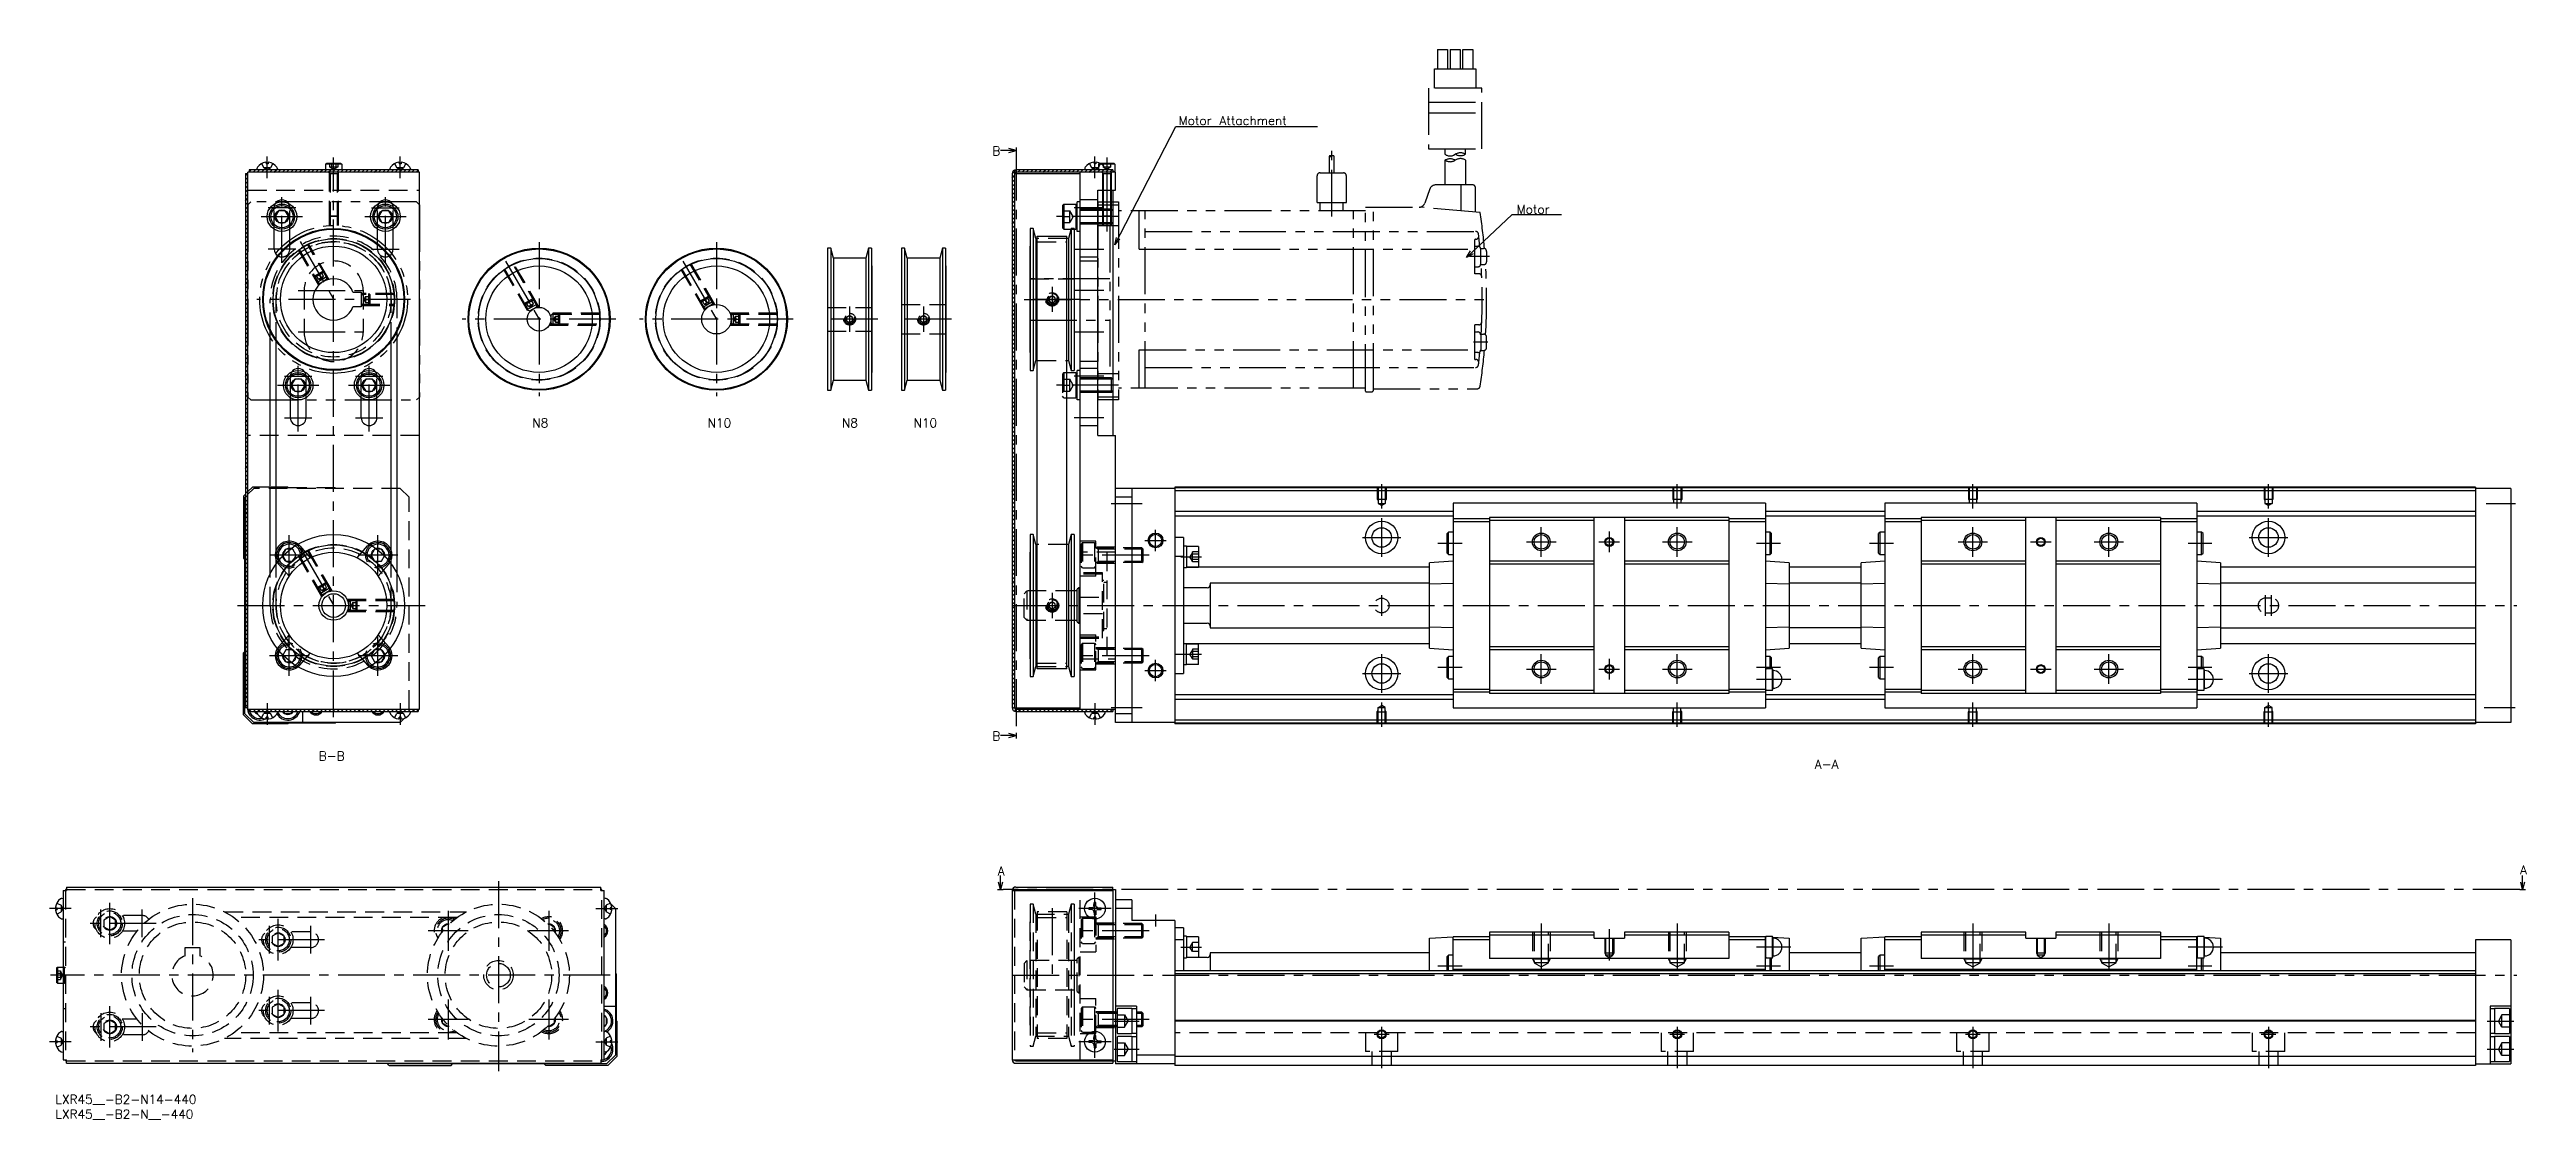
# Model space of a CAD drawing. Extents: x -2 to 836, y -18 to 343.
import ezdxf

# ---------------------------------------------------------------- set-up
doc = ezdxf.new("R2010")
doc.units = 0
doc.header["$LTSCALE"] = 0.5
for name, pattern in [('CENTER', [50.8, 31.75, -6.35, 6.35, -6.35]), ('DASHED', [19.05, 12.7, -6.35]), ('PHANTOM', [63.5, 31.75, -6.35, 6.35, -6.35, 6.35, -6.35])]:
    doc.linetypes.add(name, pattern=pattern)
for name, color, linetype in [('MSM_CENTER', 1, 'CENTER'), ('MSM_CONTINUOUS', 7, 'CONTINUOUS'), ('MSM_DASHED', 4, 'DASHED'), ('MSM_IMAGINARY', 6, 'PHANTOM'), ('MSM_NARROW', 5, 'CONTINUOUS'), ('MSM_PART_NUMBER', 7, 'CONTINUOUS')]:
    doc.layers.add(name, color=color, linetype=linetype)
doc.styles.get("Standard").update_dxf_attribs({"font": 'txt.shx', "height": 3, "bigfont": 'bigfont.shx'})

msp = doc.modelspace()

# ---------------------------------------------------------------- texts
at = {"layer": 'MSM_PART_NUMBER'}
for s, p in [('Motor Attachment', (379.94, 317.99)), ('B', (316.94, 307.71)), ('Motor', (494.29, 287.99)), ('N8', (161.35, 215.73)), ('N10', (220.62, 215.73)), ('N8', (266.06, 215.73)), ('N10', (290.29, 215.73)), ('B', (316.94, 109.85)), ('B-B', (89.06, 103.11)), ('A-A', (595.22, 100.29)), ('A', (318.75, 64.23)), ('A', (833.77, 64.6)), ('LXR45__-B2-N14-440', (0, -13)), ('LXR45__-B2-N__-440', (0, -18))]:
    msp.add_text(s, height=3, dxfattribs=at).set_placement(p)

# ---------------------------------------------------------------- linework, layer by layer
at = {"layer": 'MSM_CENTER'}
for p, q in [((71.62, 300), (71.62, 307.37)), ((94.12, 117.7), (94.12, 307)), ((116.62, 300), (116.62, 307.37)), ((325.07, 308.37), (325.07, 112.5)), ((351.67, 300), (351.67, 307.37)), ((355.67, 307), (355.67, 285)), ((76.62, 271.35), (76.62, 294.65)), ((111.62, 271.35), (111.62, 294.65)), ((69.62, 287), (83.62, 287)), ((81.27, 290), (71.97, 290)), ((104.62, 287), (118.62, 287)), ((106.97, 290), (116.27, 290)), ((359.67, 287), (338.67, 287)), ((354.67, 290), (344.67, 290)), ((82.8, 278.59), (95.12, 257.27)), ((163.62, 278.32), (163.62, 226.32)), ((223.62, 278.32), (223.62, 226.32)), ((81.27, 276), (71.97, 276)), ((106.97, 276), (116.27, 276)), ((152.3, 271.91), (164.62, 250.58)), ((212.3, 271.91), (224.62, 250.58)), ((344.67, 276), (354.67, 276)), ((82.12, 262), (106.12, 262)), ((337.17, 263.25), (337.17, 254.75)), ((354.67, 262), (344.67, 262)), ((120.12, 259), (68.12, 259)), ((189.62, 252.32), (137.62, 252.32)), ((249.62, 252.32), (197.62, 252.32)), ((278.17, 252.32), (259.17, 252.32)), ((268.67, 256.57), (268.67, 248.07)), ((303.17, 252.32), (284.17, 252.32)), ((293.67, 256.57), (293.67, 248.07)), ((346.67, 259), (327.67, 259)), ((82.12, 248), (106.12, 248)), ((344.67, 248), (354.67, 248)), ((82.12, 214.35), (82.12, 237.65)), ((106.12, 214.35), (106.12, 237.65)), ((75.12, 230), (89.12, 230)), ((77.47, 233), (86.77, 233)), ((99.12, 230), (113.12, 230)), ((101.47, 233), (110.77, 233)), ((359.67, 230), (338.67, 230)), ((354.67, 233), (344.67, 233)), ((77.47, 219), (86.77, 219)), ((101.47, 219), (110.77, 219)), ((354.67, 219), (344.67, 219)), ((448.67, 188.29), (448.67, 196.5)), ((548.67, 188.29), (548.67, 196.5)), ((648.67, 188.29), (648.67, 196.5)), ((748.67, 188.29), (748.67, 196.5)), ((357.17, 190), (367.67, 190)), ((448.67, 172), (448.67, 185)), ((748.67, 172), (748.67, 185)), ((822.34, 190), (832.29, 190)), ((79.12, 165.75), (79.12, 179.25)), ((109.12, 165.75), (109.12, 179.25)), ((368.54, 177.5), (375.79, 177.5)), ((372.17, 173.87), (372.17, 181.12)), ((442.17, 178.5), (455.16, 178.5)), ((475.87, 176.5), (467.66, 176.5)), ((497.67, 177), (507.67, 177)), ((502.67, 172), (502.67, 182)), ((522.17, 177), (529.17, 177)), ((525.67, 180.5), (525.67, 173.5)), ((543.67, 177), (553.67, 177)), ((548.67, 172), (548.67, 182)), ((583.57, 176.5), (575.47, 176.5)), ((621.87, 176.5), (613.66, 176.5)), ((643.67, 177), (653.67, 177)), ((648.67, 172), (648.67, 182)), ((668.17, 177), (675.17, 177)), ((689.67, 177), (699.67, 177)), ((694.67, 172), (694.67, 182)), ((729.57, 176.5), (721.47, 176.5)), ((742.17, 178.5), (755.17, 178.5)), ((85.87, 172.5), (72.37, 172.5)), ((82.8, 175.09), (95.12, 153.77)), ((115.87, 172.5), (102.37, 172.5)), ((369.97, 172.5), (344.67, 172.5)), ((380.67, 171.95), (387.67, 171.95)), ((337.17, 159.75), (337.17, 151.25)), ((61.62, 155.5), (125.12, 155.5)), ((323.67, 155.5), (832.67, 155.5)), ((448.67, 152), (448.67, 159)), ((747.67, 152), (747.67, 159)), ((749.67, 152), (749.67, 159)), ((79.12, 131.75), (79.12, 145.25)), ((109.12, 131.75), (109.12, 145.25)), ((85.87, 138.5), (72.37, 138.5)), ((115.87, 138.5), (102.37, 138.5)), ((369.97, 138.5), (344.67, 138.5)), ((372.17, 129.87), (372.17, 137.12)), ((380.67, 139.05), (387.67, 139.05)), ((448.67, 126), (448.67, 139)), ((475.87, 134.5), (467.66, 134.5)), ((502.67, 129), (502.67, 139)), ((525.67, 137.5), (525.67, 130.5)), ((548.67, 129), (548.67, 139)), ((583.57, 134.5), (575.47, 134.5)), ((621.87, 134.5), (613.66, 134.5)), ((648.67, 129), (648.67, 139)), ((694.67, 129), (694.67, 139)), ((729.57, 134.5), (721.47, 134.5)), ((748.67, 126), (748.67, 139)), ((368.54, 133.5), (375.79, 133.5)), ((442.17, 132.5), (455.17, 132.5)), ((497.67, 134), (507.67, 134)), ((522.17, 134), (529.17, 134)), ((543.67, 134), (553.67, 134)), ((587.07, 130.5), (575.47, 130.5)), ((643.67, 134), (653.67, 134)), ((668.17, 134), (675.17, 134)), ((689.67, 134), (699.67, 134)), ((733.07, 130.5), (721.47, 130.5)), ((742.17, 132.5), (755.17, 132.5)), ((71.62, 122.5), (71.62, 115.13)), ((116.62, 122.5), (116.62, 115.13)), ((351.67, 122.5), (351.67, 115.13)), ((357.17, 121), (367.67, 121)), ((448.67, 114.5), (448.67, 122.71)), ((548.67, 114.5), (548.67, 122.71)), ((648.67, 114.5), (648.67, 122.71)), ((748.67, 114.5), (748.67, 122.71)), ((821.67, 121), (832.17, 121)), ((149.87, 62.3), (149.87, -2)), ((833.67, 59.5), (320.67, 59.5)), ((5.37, 53), (-2, 53)), ((15.37, 43.35), (15.37, 52.65)), ((18.37, 41), (18.37, 55)), ((29.37, 43.35), (29.37, 52.65)), ((46.37, 56.5), (46.37, 4.5)), ((132.87, 52.25), (132.87, 38.75)), ((166.87, 52.25), (166.87, 38.75)), ((182.87, 53), (190.23, 53)), ((337.17, 53.12), (337.17, 28.5)), ((357.17, 53), (346.17, 53)), ((351.67, 47.5), (351.67, 58.5)), ((372.17, 51), (372.17, 47)), ((34.02, 48), (10.72, 48)), ((91.02, 42.5), (67.72, 42.5)), ((72.37, 37.85), (72.37, 47.15)), ((75.37, 35.5), (75.37, 49.5)), ((86.37, 37.85), (86.37, 47.15)), ((139.62, 45.5), (126.12, 45.5)), ((173.62, 45.5), (160.12, 45.5)), ((369.97, 45.5), (344.67, 45.5)), ((502.67, 48), (502.67, 30.3)), ((525.67, 46), (525.67, 35.5)), ((548.67, 48), (548.67, 30.3)), ((648.67, 48), (648.67, 30.3)), ((694.67, 48), (694.67, 30.3)), ((380.67, 40), (387.67, 40)), ((587.07, 40), (575.47, 40)), ((733.07, 40), (721.47, 40)), ((187.67, 30.5), (-1.63, 30.5)), ((75.37, 11.5), (75.37, 25.5)), ((323.67, 30.5), (832.67, 30.5)), ((475.87, 33.5), (467.66, 33.5)), ((583.57, 33.5), (575.47, 33.5)), ((621.87, 33.5), (613.66, 33.5)), ((729.57, 33.5), (721.47, 33.5)), ((15.37, 17.65), (15.37, 8.35)), ((18.37, 6), (18.37, 20)), ((29.37, 17.65), (29.37, 8.35)), ((91.02, 18.5), (67.72, 18.5)), ((72.37, 13.85), (72.37, 23.15)), ((86.37, 13.85), (86.37, 23.15)), ((132.87, 22.25), (132.87, 8.75)), ((166.87, 22.25), (166.87, 8.75)), ((34.02, 13), (10.72, 13)), ((139.62, 15.5), (126.12, 15.5)), ((173.62, 15.5), (160.12, 15.5)), ((369.97, 15.5), (344.67, 15.5)), ((351.67, 2.5), (351.67, 13.5)), ((358.17, 15), (366.67, 15)), ((446.17, 10.5), (451.17, 10.5)), ((448.67, -1), (448.67, 13)), ((546.17, 10.5), (551.17, 10.5)), ((548.67, 13), (548.67, -1)), ((646.17, 10.5), (651.17, 10.5)), ((648.67, 13), (648.67, -1)), ((746.17, 10.5), (751.17, 10.5)), ((748.67, 13), (748.67, -1)), ((822.67, 15), (831.67, 15)), ((5.37, 8), (-2, 8)), ((182.87, 8), (190.23, 8)), ((357.17, 8), (346.17, 8)), ((358.17, 5.5), (366.67, 5.5)), ((822.67, 5.5), (831.67, 5.5))]:
    msp.add_line(p, q, dxfattribs=at)
at = {"layer": 'MSM_CONTINUOUS'}
for p, q in [((325.07, 310.37), (325.07, 308.37)), ((65.12, 120.5), (65.12, 302)), ((123.12, 302), (65.12, 302)), ((122.72, 302.8), (65.52, 302.8)), ((65.52, 302.8), (65.52, 302)), ((68.15, 303.16), (68.12, 302.8)), ((71.29, 305.29), (71.31, 304.8)), ((71.93, 304.8), (71.31, 304.8)), ((71.95, 305.29), (71.93, 304.8)), ((75.08, 303.16), (75.12, 302.8)), ((91.37, 304.7), (91.67, 305)), ((91.37, 304.7), (91.37, 302.8)), ((96.87, 304.7), (91.37, 304.7)), ((96.57, 305), (91.67, 305)), ((96.57, 305), (96.87, 304.7)), ((96.87, 304.7), (96.87, 302.8)), ((113.15, 303.16), (113.12, 302.8)), ((116.29, 305.29), (116.31, 304.8)), ((116.93, 304.8), (116.31, 304.8)), ((116.95, 305.29), (116.93, 304.8)), ((120.08, 303.16), (120.12, 302.8)), ((122.72, 302.8), (122.72, 302)), ((123.12, 120.5), (123.12, 302)), ((357.67, 302.8), (324.87, 302.8)), ((358.67, 302), (324.87, 302)), ((346.67, 120.5), (346.67, 302)), ((348.2, 303.16), (348.17, 302.8)), ((351.34, 305.29), (351.36, 304.8)), ((351.98, 304.8), (351.36, 304.8)), ((352, 305.29), (351.98, 304.8)), ((358.12, 305), (353.41, 305)), ((358.42, 304.7), (353.93, 304.7)), ((355.13, 303.16), (355.17, 302.8)), ((357.67, 302.8), (357.67, 302)), ((357.67, 302.3), (358.42, 302.3)), ((358.12, 305), (358.42, 304.7)), ((358.12, 302), (358.42, 302.3)), ((358.42, 304.7), (358.42, 302.3)), ((358.67, 296), (358.67, 302)), ((64.32, 301.6), (64.32, 120.9)), ((64.32, 301.6), (65.12, 301.6)), ((323.67, 301.6), (323.67, 120.9)), ((324.47, 301.6), (324.47, 120.9)), ((324.47, 301.6), (346.67, 301.6)), ((352.67, 213), (352.67, 296)), ((352.67, 296), (358.67, 296)), ((354.17, 296), (354.17, 289.5)), ((357.17, 296), (357.17, 289.5)), ((357.67, 296), (357.67, 213)), ((75.46, 289), (74.31, 287)), ((74.31, 287), (75.46, 285)), ((77.77, 289), (75.46, 289)), ((75.46, 285), (77.77, 285)), ((78.93, 287), (77.77, 289)), ((77.77, 285), (78.93, 287)), ((110.46, 289), (109.31, 287)), ((109.31, 287), (110.46, 285)), ((112.77, 289), (110.46, 289)), ((110.46, 285), (112.77, 285)), ((113.93, 287), (112.77, 289)), ((112.77, 285), (113.93, 287)), ((341.17, 291.25), (340.67, 290.75)), ((340.67, 290.75), (340.67, 283.25)), ((341.17, 291.25), (341.17, 282.75)), ((341.17, 291.25), (345.17, 291.25)), ((345.17, 291.25), (345.17, 282.75)), ((345.17, 291.25), (345.67, 290.75)), ((345.67, 282), (345.67, 292)), ((346.67, 292), (345.67, 292)), ((357.23, 289.5), (352.67, 289.5)), ((357.23, 284.5), (357.23, 289.5)), ((357.67, 289.07), (357.23, 289.5)), ((357.23, 284.5), (357.67, 284.93)), ((73.97, 276), (73.97, 282.76)), ((79.27, 277.85), (79.27, 282.76)), ((108.97, 277.85), (108.97, 282.76)), ((114.27, 276), (114.27, 282.76)), ((329.67, 277), (329.67, 241)), ((329.73, 277), (329.67, 277)), ((329.73, 283), (329.73, 235)), ((330.76, 283), (329.73, 283)), ((330.76, 283), (330.76, 235)), ((331.67, 279.62), (330.76, 283)), ((331.67, 279.62), (331.67, 238.37)), ((332.17, 279.62), (331.67, 279.62)), ((332.17, 134.07), (332.17, 280.43)), ((332.17, 280.43), (342.17, 280.43)), ((341.17, 282.75), (340.67, 283.25)), ((341.17, 282.75), (343.5, 282.75)), ((342.17, 134.07), (342.17, 280.43)), ((342.67, 279.62), (342.17, 279.62)), ((343.57, 283), (342.67, 279.62)), ((342.67, 279.62), (342.67, 238.37)), ((343.57, 283), (343.57, 235)), ((344.61, 283), (343.57, 283)), ((344.61, 283), (344.61, 235)), ((344.61, 282.75), (345.17, 282.75)), ((344.67, 277), (344.61, 277)), ((344.67, 277), (344.67, 241)), ((345.17, 282.75), (345.67, 283.25)), ((346.67, 282), (345.67, 282)), ((357.23, 284.5), (352.67, 284.5)), ((261.17, 270.32), (261.17, 234.32)), ((261.23, 270.32), (261.17, 270.32)), ((261.23, 276.32), (261.23, 228.32)), ((262.26, 276.32), (261.23, 276.32)), ((262.26, 276.32), (262.26, 228.32)), ((263.17, 272.94), (262.26, 276.32)), ((263.17, 272.94), (263.17, 231.69)), ((274.17, 272.94), (263.17, 272.94)), ((275.07, 276.32), (274.17, 272.94)), ((274.17, 272.94), (274.17, 231.69)), ((275.07, 276.32), (275.07, 228.32)), ((276.11, 276.32), (275.07, 276.32)), ((276.11, 276.32), (276.11, 228.32)), ((276.17, 270.32), (276.11, 270.32)), ((276.17, 270.32), (276.17, 234.32)), ((286.17, 270.32), (286.17, 234.32)), ((286.23, 270.32), (286.17, 270.32)), ((286.23, 276.32), (286.23, 228.32)), ((287.26, 276.32), (286.23, 276.32)), ((287.26, 276.32), (287.26, 228.32)), ((288.17, 272.94), (287.26, 276.32)), ((288.17, 272.94), (288.17, 231.69)), ((299.17, 272.94), (288.17, 272.94)), ((300.07, 276.32), (299.17, 272.94)), ((299.17, 272.94), (299.17, 231.69)), ((300.07, 276.32), (300.07, 228.32)), ((301.11, 276.32), (300.07, 276.32)), ((301.11, 276.32), (301.11, 228.32)), ((301.17, 270.32), (301.11, 270.32)), ((301.17, 270.32), (301.17, 234.32)), ((100.65, 261.5), (103.42, 261.5)), ((103.42, 261.5), (103.42, 256.5)), ((103.42, 256.5), (100.65, 256.5)), ((72.69, 166.31), (72.69, 248.19)), ((74.63, 169.51), (74.63, 244.99)), ((113.6, 169.51), (113.6, 244.99)), ((115.54, 248.19), (115.54, 166.31)), ((329.67, 241), (329.73, 241)), ((329.73, 235), (330.76, 235)), ((330.76, 235), (331.67, 238.37)), ((331.67, 238.37), (332.17, 238.37)), ((342.17, 238.37), (342.67, 238.37)), ((342.67, 238.37), (343.57, 235)), ((343.57, 235), (344.61, 235)), ((344.61, 241), (344.67, 241)), ((345.67, 225), (345.67, 235)), ((346.67, 235), (345.67, 235)), ((80.96, 232), (79.81, 230)), ((79.81, 230), (80.96, 228)), ((83.27, 232), (80.96, 232)), ((80.96, 228), (83.27, 228)), ((84.43, 230), (83.27, 232)), ((83.27, 228), (84.43, 230)), ((104.96, 232), (103.81, 230)), ((103.81, 230), (104.96, 228)), ((107.27, 232), (104.96, 232)), ((104.96, 228), (107.27, 228)), ((108.43, 230), (107.27, 232)), ((107.27, 228), (108.43, 230)), ((261.17, 234.32), (261.23, 234.32)), ((261.23, 228.32), (262.26, 228.32)), ((262.26, 228.32), (263.17, 231.69)), ((263.17, 231.69), (274.17, 231.69)), ((274.17, 231.69), (275.07, 228.32)), ((275.07, 228.32), (276.11, 228.32)), ((276.11, 234.32), (276.17, 234.32)), ((286.17, 234.32), (286.23, 234.32)), ((286.23, 228.32), (287.26, 228.32)), ((287.26, 228.32), (288.17, 231.69)), ((288.17, 231.69), (299.17, 231.69)), ((299.17, 231.69), (300.07, 228.32)), ((300.07, 228.32), (301.11, 228.32)), ((301.11, 234.32), (301.17, 234.32)), ((342.17, 234.25), (345.17, 234.25)), ((345.17, 234.25), (345.17, 225.75)), ((345.17, 234.25), (345.67, 233.75)), ((345.17, 225.75), (345.67, 226.25)), ((357.23, 232.5), (352.67, 232.5)), ((357.23, 227.5), (352.67, 227.5)), ((357.67, 232.07), (357.23, 232.5)), ((357.23, 227.5), (357.23, 232.5)), ((357.23, 227.5), (357.67, 227.93)), ((79.47, 219), (79.47, 225.76)), ((84.77, 219), (84.77, 225.76)), ((103.47, 219), (103.47, 225.76)), ((108.77, 219), (108.77, 225.76)), ((342.17, 225.75), (345.17, 225.75)), ((346.67, 225), (345.67, 225)), ((352.67, 213), (358.67, 213)), ((358.67, 115.9), (358.67, 213)), ((63.62, 192.5), (64.32, 193.2)), ((378.67, 195.1), (358.67, 195.1)), ((364.17, 195.1), (364.17, 115.9)), ((818.67, 195.5), (378.67, 195.5)), ((378.67, 195.5), (378.67, 115.5)), ((818.67, 195.3), (378.67, 195.3)), ((818.67, 194.3), (378.67, 194.3)), ((818.67, 195.5), (818.67, 115.5)), ((830.67, 195.1), (818.67, 195.1)), ((830.67, 195.1), (830.67, 115.9)), ((63.62, 192.5), (63.62, 171.5)), ((64.32, 192.3), (64.12, 192.1)), ((64.12, 118.9), (64.12, 192.1)), ((64.12, 185), (64.32, 185)), ((364.17, 192.1), (358.67, 192.1)), ((472.87, 187.25), (378.67, 187.25)), ((472.87, 185.75), (378.67, 185.75)), ((578.47, 190.1), (472.87, 190.1)), ((472.87, 190.1), (472.87, 120.9)), ((485.17, 184.85), (472.87, 184.85)), ((566.17, 185.25), (485.17, 185.25)), ((485.17, 185.25), (485.17, 125.75)), ((520.57, 125.75), (520.57, 185.25)), ((530.77, 185.25), (530.77, 125.75)), ((566.17, 185.25), (566.17, 125.75)), ((578.47, 184.85), (566.17, 184.85)), ((578.47, 190.1), (578.47, 120.9)), ((618.87, 187.25), (578.47, 187.25)), ((618.87, 185.75), (578.47, 185.75)), ((724.47, 190.1), (618.87, 190.1)), ((618.87, 190.1), (618.87, 120.9)), ((631.17, 184.85), (618.87, 184.85)), ((712.17, 185.25), (631.17, 185.25)), ((631.17, 185.25), (631.17, 125.75)), ((666.57, 125.75), (666.57, 185.25)), ((676.77, 185.25), (676.77, 125.75)), ((712.17, 185.25), (712.17, 125.75)), ((724.47, 184.85), (712.17, 184.85)), ((724.47, 190.1), (724.47, 120.9)), ((818.67, 187.25), (724.47, 187.25)), ((818.67, 185.75), (724.47, 185.75)), ((329.73, 179.5), (329.73, 131.5)), ((330.76, 179.5), (329.73, 179.5)), ((330.76, 179.5), (330.76, 131.5)), ((331.67, 176.12), (330.76, 179.5)), ((331.67, 176.12), (331.67, 134.87)), ((332.17, 176.12), (331.67, 176.12)), ((342.67, 176.12), (342.17, 176.12)), ((343.57, 179.5), (342.67, 176.12)), ((342.67, 176.12), (342.67, 134.87)), ((343.57, 179.5), (343.57, 131.5)), ((344.61, 179.5), (343.57, 179.5)), ((344.61, 179.5), (344.61, 131.5)), ((381.67, 178.5), (378.67, 178.5)), ((381.67, 178.5), (381.67, 132.5)), ((471.27, 180.3), (470.77, 179.8)), ((470.77, 173.2), (470.77, 179.8)), ((471.27, 172.7), (471.27, 180.3)), ((472.87, 180.3), (471.27, 180.3)), ((485.17, 183.85), (472.87, 183.85)), ((520.57, 184.25), (485.17, 184.25)), ((566.17, 184.25), (530.77, 184.25)), ((578.47, 183.85), (566.17, 183.85)), ((580.07, 180.3), (578.47, 180.3)), ((580.57, 179.8), (580.07, 180.3)), ((580.07, 172.7), (580.07, 180.3)), ((580.57, 173.2), (580.57, 179.8)), ((617.27, 180.3), (616.77, 179.8)), ((616.77, 173.2), (616.77, 179.8)), ((617.27, 172.7), (617.27, 180.3)), ((618.87, 180.3), (617.27, 180.3)), ((631.17, 183.85), (618.87, 183.85)), ((666.57, 184.25), (631.17, 184.25)), ((712.17, 184.25), (676.77, 184.25)), ((724.47, 183.85), (712.17, 183.85)), ((726.07, 180.3), (724.47, 180.3)), ((726.57, 179.8), (726.07, 180.3)), ((726.07, 172.7), (726.07, 180.3)), ((726.57, 173.2), (726.57, 179.8)), ((63.62, 171.5), (64.12, 171)), ((77.96, 174.5), (76.81, 172.5)), ((76.81, 172.5), (76.94, 172.26)), ((79.45, 174.5), (77.96, 174.5)), ((110.27, 174.5), (108.78, 174.5)), ((111.43, 172.5), (110.27, 174.5)), ((111.29, 172.26), (111.43, 172.5)), ((329.67, 173.5), (329.67, 137.5)), ((329.73, 173.5), (329.67, 173.5)), ((344.67, 173.5), (344.61, 173.5)), ((344.67, 173.5), (344.67, 137.5)), ((381.67, 172.02), (378.67, 172.02)), ((382.67, 175.6), (381.67, 175.6)), ((381.67, 168.3), (382.67, 168.3)), ((382.67, 175.6), (382.67, 168.3)), ((386.67, 175.45), (382.67, 175.45)), ((382.67, 168.45), (386.67, 168.45)), ((464.87, 168.43), (382.67, 168.43)), ((386.67, 175.45), (386.67, 168.45)), ((472.87, 170.5), (464.87, 169.94)), ((464.87, 141.06), (464.87, 169.94)), ((470.77, 173.2), (471.27, 172.7)), ((471.27, 172.7), (472.87, 172.7)), ((520.57, 170.5), (485.17, 170.5)), ((520.57, 169.5), (485.17, 169.5)), ((566.17, 170.5), (530.77, 170.5)), ((566.17, 169.5), (530.77, 169.5)), ((578.47, 172.7), (580.07, 172.7)), ((586.47, 169.94), (578.47, 170.5)), ((580.07, 172.7), (580.57, 173.2)), ((586.47, 169.94), (586.47, 141.06)), ((610.87, 168.43), (586.47, 168.43)), ((618.87, 170.5), (610.87, 169.94)), ((610.87, 141.06), (610.87, 169.94)), ((616.77, 173.2), (617.27, 172.7)), ((617.27, 172.7), (618.87, 172.7)), ((666.57, 170.5), (631.17, 170.5)), ((666.57, 169.5), (631.17, 169.5)), ((712.17, 170.5), (676.77, 170.5)), ((712.17, 169.5), (676.77, 169.5)), ((724.47, 172.7), (726.07, 172.7)), ((732.47, 169.94), (724.47, 170.5)), ((726.07, 172.7), (726.57, 173.2)), ((732.47, 169.94), (732.47, 141.06)), ((818.67, 168.43), (732.47, 168.43)), ((345.67, 160.5), (344.67, 160.5)), ((346.17, 161.5), (345.67, 161)), ((345.67, 150), (345.67, 161)), ((346.17, 161.5), (346.17, 149.5)), ((346.67, 161.5), (346.17, 161.5)), ((389.67, 161.5), (381.67, 161.5)), ((390.67, 163), (390.67, 148)), ((464.87, 163), (390.67, 163)), ((472.87, 162.98), (464.87, 162.73)), ((586.47, 162.73), (578.47, 162.98)), ((610.87, 163), (586.47, 163)), ((618.87, 162.98), (610.87, 162.73)), ((732.47, 162.73), (724.47, 162.98)), ((818.67, 163), (732.47, 163)), ((344.67, 150.5), (345.67, 150.5)), ((345.67, 150), (346.17, 149.5)), ((346.17, 149.5), (346.67, 149.5)), ((381.67, 149.5), (389.67, 149.5)), ((381.67, 142.7), (382.67, 142.7)), ((382.67, 135.4), (382.67, 142.7)), ((464.87, 142.57), (382.67, 142.57)), ((382.67, 142.55), (386.67, 142.55)), ((386.67, 135.55), (386.67, 142.55)), ((390.67, 148), (464.87, 148)), ((464.87, 148.27), (472.87, 148.02)), ((578.47, 148.02), (586.47, 148.27)), ((610.87, 148), (586.47, 148)), ((610.87, 142.57), (586.47, 142.57)), ((610.87, 148.27), (618.87, 148.02)), ((724.47, 148.02), (732.47, 148.27)), ((732.47, 148), (818.67, 148)), ((818.67, 142.57), (732.47, 142.57)), ((63.62, 139.5), (64.12, 140)), ((63.62, 118.5), (63.62, 139.5)), ((76.94, 138.74), (76.81, 138.5)), ((76.81, 138.5), (77.96, 136.5)), ((77.96, 136.5), (79.45, 136.5)), ((108.78, 136.5), (110.27, 136.5)), ((110.27, 136.5), (111.43, 138.5)), ((111.43, 138.5), (111.29, 138.74)), ((329.67, 137.5), (329.73, 137.5)), ((330.76, 131.5), (331.67, 134.87)), ((331.67, 134.87), (332.17, 134.87)), ((342.67, 134.87), (342.17, 134.87)), ((342.67, 134.87), (343.57, 131.5)), ((344.61, 137.5), (344.67, 137.5)), ((381.67, 138.98), (378.67, 138.98)), ((382.67, 135.4), (381.67, 135.4)), ((386.67, 135.55), (382.67, 135.55)), ((464.87, 141.06), (472.87, 140.5)), ((471.27, 138.3), (470.77, 137.8)), ((470.77, 131.2), (470.77, 137.8)), ((471.27, 130.7), (471.27, 138.3)), ((472.87, 138.3), (471.27, 138.3)), ((520.57, 141.5), (485.17, 141.5)), ((520.57, 140.5), (485.17, 140.5)), ((566.17, 141.5), (530.77, 141.5)), ((566.17, 140.5), (530.77, 140.5)), ((578.47, 140.5), (586.47, 141.06)), ((580.07, 138.3), (578.47, 138.3)), ((578.63, 134.1), (578.47, 133.5)), ((578.63, 126.9), (578.63, 134.1)), ((580.91, 134.1), (578.63, 134.1)), ((580.57, 137.8), (580.07, 138.3)), ((580.07, 134.1), (580.07, 138.3)), ((580.57, 134.1), (580.57, 137.8)), ((580.91, 126.9), (580.91, 134.1)), ((581.07, 133.5), (580.91, 134.1)), ((610.87, 141.06), (618.87, 140.5)), ((617.27, 138.3), (616.77, 137.8)), ((616.77, 131.2), (616.77, 137.8)), ((617.27, 130.7), (617.27, 138.3)), ((618.87, 138.3), (617.27, 138.3)), ((666.57, 141.5), (631.17, 141.5)), ((666.57, 140.5), (631.17, 140.5)), ((712.17, 141.5), (676.77, 141.5)), ((712.17, 140.5), (676.77, 140.5)), ((724.47, 140.5), (732.47, 141.06)), ((726.07, 138.3), (724.47, 138.3)), ((724.63, 134.1), (724.47, 133.5)), ((724.63, 126.9), (724.63, 134.1)), ((726.91, 134.1), (724.63, 134.1)), ((726.57, 137.8), (726.07, 138.3)), ((726.07, 134.1), (726.07, 138.3)), ((726.57, 134.1), (726.57, 137.8)), ((726.91, 126.9), (726.91, 134.1)), ((727.07, 133.5), (726.91, 134.1)), ((64.12, 126), (64.32, 126)), ((329.73, 131.5), (330.76, 131.5)), ((342.17, 134.07), (332.17, 134.07)), ((343.57, 131.5), (344.61, 131.5)), ((378.67, 132.5), (381.67, 132.5)), ((470.77, 131.2), (471.27, 130.7)), ((471.27, 130.7), (472.87, 130.7)), ((485.17, 127.15), (472.87, 127.15)), ((485.17, 126.15), (472.87, 126.15)), ((520.57, 126.75), (485.17, 126.75)), ((566.17, 125.75), (485.17, 125.75)), ((566.17, 126.75), (530.77, 126.75)), ((578.47, 127.15), (566.17, 127.15)), ((578.47, 126.15), (566.17, 126.15)), ((578.47, 127.5), (578.63, 126.9)), ((578.63, 126.9), (580.91, 126.9)), ((580.91, 126.9), (581.07, 127.5)), ((581.07, 127.5), (581.07, 133.5)), ((616.77, 131.2), (617.27, 130.7)), ((617.27, 130.7), (618.87, 130.7)), ((631.17, 127.15), (618.87, 127.15)), ((631.17, 126.15), (618.87, 126.15)), ((666.57, 126.75), (631.17, 126.75)), ((712.17, 125.75), (631.17, 125.75)), ((712.17, 126.75), (676.77, 126.75)), ((724.47, 127.15), (712.17, 127.15)), ((724.47, 126.15), (712.17, 126.15)), ((724.47, 127.5), (724.63, 126.9)), ((724.63, 126.9), (726.91, 126.9)), ((726.91, 126.9), (727.07, 127.5)), ((727.07, 127.5), (727.07, 133.5)), ((63.62, 118.5), (66.62, 115.5)), ((64.12, 118.9), (67.12, 115.9)), ((65.12, 120.9), (64.32, 120.9)), ((65.12, 120.5), (123.12, 120.5)), ((65.52, 120.5), (65.52, 119.7)), ((65.52, 119.7), (122.72, 119.7)), ((67.56, 119.7), (67.96, 119)), ((67.96, 119), (68.23, 119)), ((68.15, 119.34), (68.12, 119.7)), ((71.29, 117.21), (71.31, 117.7)), ((71.93, 117.7), (71.31, 117.7)), ((71.95, 117.21), (71.93, 117.7)), ((75.08, 119.34), (75.12, 119.7)), ((77.06, 119.7), (77.46, 119)), ((77.46, 119), (79.77, 119)), ((79.77, 119), (80.17, 119.7)), ((83.62, 119.7), (83.62, 115.9)), ((113.15, 119.34), (113.12, 119.7)), ((116.29, 117.21), (116.31, 117.7)), ((116.93, 117.7), (116.31, 117.7)), ((118.1, 117.39), (116.62, 115.9)), ((116.95, 117.21), (116.93, 117.7)), ((120.08, 119.34), (120.12, 119.7)), ((122.72, 120.5), (122.72, 119.7)), ((324.47, 120.9), (346.67, 120.9)), ((324.87, 120.5), (358.67, 120.5)), ((324.87, 119.7), (357.67, 119.7)), ((348.2, 119.34), (348.17, 119.7)), ((351.34, 117.21), (351.36, 117.7)), ((351.98, 117.7), (351.36, 117.7)), ((352, 117.21), (351.98, 117.7)), ((355.13, 119.34), (355.17, 119.7)), ((357.67, 120.5), (357.67, 119.7)), ((364.17, 118.9), (358.67, 118.9)), ((472.87, 125.25), (378.67, 125.25)), ((472.87, 123.75), (378.67, 123.75)), ((472.87, 120.9), (578.47, 120.9)), ((618.87, 125.25), (578.47, 125.25)), ((618.87, 123.75), (578.47, 123.75)), ((618.87, 120.9), (724.47, 120.9)), ((818.67, 125.25), (724.47, 125.25)), ((818.67, 123.75), (724.47, 123.75)), ((78.62, 115.5), (66.62, 115.5)), ((116.62, 115.9), (67.12, 115.9)), ((78.82, 115.7), (78.62, 115.5)), ((94.62, 115.7), (78.82, 115.7)), ((94.62, 115.7), (94.82, 115.9)), ((325.07, 112.5), (325.07, 110.5)), ((378.67, 115.9), (358.67, 115.9)), ((818.67, 116.7), (378.67, 116.7)), ((818.67, 115.7), (378.67, 115.7)), ((818.67, 115.5), (378.67, 115.5)), ((830.67, 115.9), (818.67, 115.9)), ((2.57, 59.1), (2.57, 1.9)), ((2.57, 59.1), (3.77, 59.1)), ((3.37, 59.5), (3.37, 59.1)), ((3.77, 59.5), (3.37, 59.5)), ((3.77, 60.3), (184.47, 60.3)), ((3.77, 60.3), (3.77, 59.1)), ((184.47, 59.1), (184.47, 60.3)), ((184.87, 59.5), (184.47, 59.5)), ((184.47, 59.1), (185.67, 59.1)), ((184.87, 59.1), (184.87, 59.5)), ((185.67, 1.9), (185.67, 59.1)), ((318.67, 59.5), (320.67, 59.5)), ((319.67, 59.5), (319, 62)), ((319.67, 59.5), (319.67, 64.23)), ((320.34, 62), (319.67, 59.5)), ((323.67, 59.1), (323.67, 1.9)), ((323.67, 59.1), (357.67, 59.1)), ((324.87, 60.3), (357.67, 60.3)), ((324.87, 59.5), (358.67, 59.5)), ((346.67, 59.1), (346.67, 59.5)), ((357.67, 59.5), (357.67, 60.3)), ((357.67, 59.1), (357.67, 0.7)), ((358.67, 59.5), (358.67, 0.5)), ((833.67, 59.5), (835.67, 59.5)), ((834.67, 59.5), (834, 62)), ((834.67, 59.5), (834.67, 64.23)), ((835.34, 62), (834.67, 59.5)), ((0.07, 53.33), (0.56, 53.31)), ((0.07, 52.67), (0.56, 52.69)), ((0.56, 53.31), (0.56, 52.69)), ((2.2, 56.47), (2.57, 56.5)), ((186.03, 56.47), (185.67, 56.5)), ((188.16, 53.33), (187.67, 53.31)), ((187.67, 53.31), (187.67, 52.69)), ((188.16, 52.67), (187.67, 52.69)), ((187.98, 54.49), (189.47, 53)), ((189.47, 53), (189.47, 3.5)), ((350.74, 53.33), (349.59, 53.31)), ((350.74, 52.67), (349.59, 52.69)), ((350.74, 53.33), (351.15, 53.52)), ((350.74, 52.67), (351.15, 52.48)), ((351.34, 53.92), (351.15, 53.52)), ((351.34, 52.08), (351.15, 52.48)), ((351.34, 53.92), (351.36, 55.08)), ((351.34, 52.08), (351.36, 50.92)), ((352, 53.92), (351.98, 55.08)), ((352, 52.08), (351.98, 50.92)), ((352, 53.92), (352.19, 53.52)), ((352, 52.08), (352.19, 52.48)), ((352.59, 53.33), (352.19, 53.52)), ((352.59, 52.67), (352.19, 52.48)), ((352.59, 53.33), (353.74, 53.31)), ((352.59, 52.67), (353.74, 52.69)), ((364.17, 56), (358.67, 56)), ((364.17, 53), (358.67, 53)), ((364.17, 56), (364.17, 49)), ((2.2, 49.53), (2.57, 49.5)), ((186.03, 49.53), (185.67, 49.5)), ((378.67, 49), (364.17, 49)), ((378.67, 49), (378.67, 0)), ((381.67, 46.5), (378.67, 46.5)), ((381.67, 42.5), (378.67, 42.5)), ((381.67, 46.5), (381.67, 32)), ((382.67, 43.65), (381.67, 43.65)), ((382.67, 43.65), (382.67, 36.35)), ((386.67, 43.5), (382.67, 43.5)), ((386.67, 43.5), (386.67, 36.5)), ((464.87, 43), (472.87, 43.5)), ((464.87, 32), (464.87, 43)), ((485.17, 43.5), (472.87, 43.5)), ((472.87, 32), (472.87, 43.5)), ((485.17, 42.5), (472.87, 42.5)), ((520.57, 45), (485.17, 45)), ((485.17, 45), (485.17, 36.15)), ((520.57, 44), (485.17, 44)), ((520.57, 43), (520.57, 45)), ((520.57, 43), (530.77, 43)), ((530.77, 45), (530.77, 43)), ((566.17, 45), (530.77, 45)), ((566.17, 44), (530.77, 44)), ((566.17, 45), (566.17, 36.15)), ((578.47, 43.5), (566.17, 43.5)), ((578.47, 42.5), (566.17, 42.5)), ((578.63, 43.6), (578.47, 43)), ((578.47, 43.5), (578.6, 43.49)), ((578.47, 32), (578.47, 43.5)), ((578.63, 36.4), (578.63, 43.6)), ((580.91, 43.6), (578.63, 43.6)), ((581.07, 43), (580.91, 43.6)), ((580.91, 36.4), (580.91, 43.6)), ((580.97, 43.34), (586.47, 43)), ((581.07, 37), (581.07, 43)), ((586.47, 43), (586.47, 32)), ((610.87, 43), (618.87, 43.5)), ((610.87, 32), (610.87, 43)), ((631.17, 43.5), (618.87, 43.5)), ((618.87, 32), (618.87, 43.5)), ((631.17, 42.5), (618.87, 42.5)), ((666.57, 45), (631.17, 45)), ((631.17, 45), (631.17, 36.15)), ((666.57, 44), (631.17, 44)), ((666.57, 43), (666.57, 45)), ((666.57, 43), (676.77, 43)), ((676.77, 45), (676.77, 43)), ((712.17, 45), (676.77, 45)), ((712.17, 44), (676.77, 44)), ((712.17, 45), (712.17, 36.15)), ((724.47, 43.5), (712.17, 43.5)), ((724.47, 42.5), (712.17, 42.5)), ((724.63, 43.6), (724.47, 43)), ((724.47, 43.5), (724.6, 43.49)), ((724.47, 32), (724.47, 43.5)), ((724.63, 36.4), (724.63, 43.6)), ((726.91, 43.6), (724.63, 43.6)), ((727.07, 43), (726.91, 43.6)), ((726.91, 36.4), (726.91, 43.6)), ((726.97, 43.34), (732.47, 43)), ((727.07, 37), (727.07, 43)), ((732.47, 43), (732.47, 32)), ((818.67, 42.5), (818.67, 0)), ((830.67, 42.5), (818.67, 42.5)), ((830.67, 42.5), (830.67, 0.5)), ((381.67, 36.35), (382.67, 36.35)), ((389.67, 36.5), (382.67, 36.5)), ((390.67, 38), (390.67, 32)), ((464.87, 38), (390.67, 38)), ((471.27, 37.3), (470.77, 36.8)), ((470.77, 32), (470.77, 36.8)), ((471.27, 32), (471.27, 37.3)), ((472.87, 37.3), (471.27, 37.3)), ((566.17, 36.15), (485.17, 36.15)), ((578.47, 37), (578.63, 36.4)), ((578.63, 36.4), (580.91, 36.4)), ((580.07, 32), (580.07, 36.4)), ((580.57, 32), (580.57, 36.4)), ((580.91, 36.4), (581.07, 37)), ((610.87, 38), (586.47, 38)), ((617.27, 37.3), (616.77, 36.8)), ((616.77, 32), (616.77, 36.8)), ((617.27, 32), (617.27, 37.3)), ((618.87, 37.3), (617.27, 37.3)), ((712.17, 36.15), (631.17, 36.15)), ((724.47, 37), (724.63, 36.4)), ((724.63, 36.4), (726.91, 36.4)), ((726.07, 32), (726.07, 36.4)), ((726.57, 32), (726.57, 36.4)), ((726.91, 36.4), (727.07, 37)), ((818.67, 38), (732.47, 38)), ((0.37, 32.95), (0.67, 33.25)), ((0.37, 32.95), (0.37, 28.05)), ((0.67, 27.75), (0.37, 28.05)), ((0.67, 33.25), (0.67, 27.75)), ((0.67, 33.25), (2.57, 33.25)), ((0.67, 27.75), (2.57, 27.75)), ((189.67, 31), (189.47, 31.2)), ((189.67, 31), (189.67, 15.2)), ((818.67, 32), (378.67, 32)), ((818.67, 31), (378.67, 31)), ((578.47, 32.4), (472.87, 32.4)), ((724.47, 32.4), (618.87, 32.4)), ((185.67, 20), (189.47, 20)), ((365.67, 20), (358.67, 20)), ((359.17, 19), (359.17, 11)), ((364.17, 19.25), (359.42, 19.25)), ((364.17, 19.25), (364.17, 10.75)), ((365.67, 19.15), (364.17, 19.15)), ((365.67, 20), (365.67, 0.5)), ((830.67, 20), (823.67, 20)), ((823.67, 20), (823.67, 0.5)), ((825.17, 19.15), (823.67, 19.15)), ((830.17, 19.25), (825.17, 19.25)), ((825.17, 19.25), (825.17, 10.75)), ((830.17, 19.25), (830.17, 10.75)), ((2.2, 11.47), (2.57, 11.5)), ((186.37, 16.15), (185.67, 16.56)), ((185.67, 13.44), (186.37, 13.85)), ((186.03, 11.47), (185.67, 11.5)), ((186.37, 13.85), (186.37, 16.15)), ((189.67, 15.2), (189.87, 15)), ((189.87, 15), (189.87, 3)), ((350.74, 8.33), (351.15, 8.52)), ((351.34, 8.92), (351.15, 8.52)), ((351.34, 8.92), (351.36, 10.08)), ((352, 8.92), (351.98, 10.08)), ((352, 8.92), (352.19, 8.52)), ((352.59, 8.33), (352.19, 8.52)), ((359.17, 9.5), (359.17, 1.5)), ((359.42, 10.75), (364.17, 10.75)), ((364.17, 9.75), (359.42, 9.75)), ((364.17, 10.85), (365.67, 10.85)), ((364.17, 9.75), (364.17, 1.25)), ((365.67, 9.65), (364.17, 9.65)), ((818.67, 15.2), (378.67, 15.2)), ((818.67, 15), (378.67, 15)), ((823.67, 10.85), (825.17, 10.85)), ((825.17, 9.65), (823.67, 9.65)), ((825.17, 10.75), (830.17, 10.75)), ((830.17, 9.75), (825.17, 9.75)), ((825.17, 9.75), (825.17, 1.25)), ((830.17, 9.75), (830.17, 1.25)), ((0.07, 8.33), (0.56, 8.31)), ((0.07, 7.67), (0.56, 7.69)), ((0.56, 8.31), (0.56, 7.69)), ((2.2, 4.53), (2.57, 4.5)), ((2.57, 1.9), (3.77, 1.9)), ((3.37, 1.9), (3.37, 1.5)), ((3.77, 1.5), (3.37, 1.5)), ((3.77, 0.7), (3.77, 1.9)), ((3.77, 0.7), (184.47, 0.7)), ((112.87, 0), (112.17, 0.7)), ((112.87, 0), (133.87, 0)), ((113.07, 0.7), (113.27, 0.5)), ((186.47, 0.5), (113.27, 0.5)), ((120.37, 0.5), (120.37, 0.7)), ((133.87, 0), (134.37, 0.5)), ((165.87, 0), (165.37, 0.5)), ((186.87, 0), (165.87, 0)), ((179.37, 0.5), (179.37, 0.7)), ((184.47, 1.9), (185.67, 1.9)), ((184.47, 1.9), (184.47, 0.7)), ((184.87, 1.5), (184.47, 1.5)), ((184.87, 1.5), (184.87, 1.9)), ((186.03, 4.53), (185.67, 4.5)), ((185.67, 3.94), (186.37, 4.35)), ((186.37, 4.35), (186.37, 4.62)), ((186.47, 0.5), (189.47, 3.5)), ((186.87, 0), (189.87, 3)), ((188.16, 8.33), (187.67, 8.31)), ((187.67, 8.31), (187.67, 7.69)), ((188.16, 7.67), (187.67, 7.69)), ((323.67, 1.9), (357.67, 1.9)), ((324.87, 1.5), (358.67, 1.5)), ((324.87, 0.7), (357.67, 0.7)), ((346.67, 1.5), (346.67, 1.9)), ((350.74, 8.33), (349.59, 8.31)), ((350.74, 7.67), (349.59, 7.69)), ((350.74, 7.67), (351.15, 7.48)), ((351.34, 7.08), (351.15, 7.48)), ((351.34, 7.08), (351.36, 5.92)), ((352, 7.08), (351.98, 5.92)), ((352, 7.08), (352.19, 7.48)), ((352.59, 7.67), (352.19, 7.48)), ((352.59, 8.33), (353.74, 8.31)), ((352.59, 7.67), (353.74, 7.69)), ((378.67, 0.5), (358.67, 0.5)), ((359.42, 1.25), (364.17, 1.25)), ((364.17, 1.35), (365.67, 1.35)), ((378.67, 3.5), (365.67, 3.5)), ((818.67, 3), (378.67, 3)), ((818.67, 0), (378.67, 0)), ((818.67, 0.5), (830.67, 0.5)), ((823.67, 1.35), (825.17, 1.35)), ((825.17, 1.25), (830.17, 1.25))]:
    msp.add_line(p, q, dxfattribs=at)
at = {"layer": 'MSM_CONTINUOUS', "extrusion": (0, 0, -1)}
for p, q in [((325.07, 309.37), (319.71, 309.37)), ((325.07, 309.37), (322.57, 310.04)), ((322.57, 308.7), (325.07, 309.37)), ((325.07, 111.5), (319.71, 111.5)), ((325.07, 111.5), (322.57, 112.17)), ((322.57, 110.83), (325.07, 111.5))]:
    msp.add_line(p, q, dxfattribs=at)
at = {"layer": 'MSM_CONTINUOUS'}
for centre, radius in [((76.62, 287), 5), ((76.62, 287), 4.25), ((76.62, 287), 3.75), ((76.62, 287), 2.31), ((111.62, 287), 5), ((111.62, 287), 4.25), ((111.62, 287), 3.75), ((111.62, 287), 2.31), ((94.12, 259), 24), ((94.12, 259), 23.74), ((94.12, 259), 20.49), ((94.12, 259), 18), ((163.62, 252.32), 24), ((163.62, 252.32), 23.74), ((163.62, 252.32), 20.49), ((163.62, 252.32), 18), ((223.62, 252.32), 24), ((223.62, 252.32), 23.74), ((223.62, 252.32), 20.49), ((223.62, 252.32), 18), ((163.62, 252.32), 4), ((223.62, 252.32), 5), ((82.12, 230), 5), ((106.12, 230), 5), ((82.12, 230), 4.25), ((82.12, 230), 3.75), ((82.12, 230), 2.31), ((106.12, 230), 4.25), ((106.12, 230), 3.75), ((106.12, 230), 2.31), ((94.12, 155.5), 24), ((94.12, 155.5), 20.49), ((372.17, 177.5), 2.07), ((448.67, 178.5), 5.5), ((448.67, 178.5), 3.3), ((502.67, 177), 2.46), ((525.67, 177), 1.23), ((548.67, 177), 2.46), ((648.67, 177), 2.46), ((671.67, 177), 1.23), ((694.67, 177), 2.46), ((748.67, 178.5), 5.5), ((748.67, 178.5), 3.3), ((94.12, 155.5), 18), ((94.12, 155.5), 5), ((94.12, 155.5), 4), ((372.17, 133.5), 2.07), ((448.67, 132.5), 5.5), ((448.67, 132.5), 3.3), ((502.67, 134), 2.46), ((525.67, 134), 1.23), ((548.67, 134), 2.46), ((648.67, 134), 2.46), ((671.67, 134), 1.23), ((694.67, 134), 2.46), ((748.67, 132.5), 5.5), ((748.67, 132.5), 3.3), ((351.67, 53), 3.5), ((351.67, 8), 3.5), ((448.67, 10.5), 1.23), ((548.67, 10.5), 1.23), ((648.67, 10.5), 1.23), ((748.67, 10.5), 1.23)]:
    msp.add_circle(centre, radius, dxfattribs=at)
for centre, radius, start, end in [((69.24, 303.07), 1.1, 144.89056, 175), ((71.62, 301.4), 4, 97.4656, 144.89056), ((71.09, 305.06), 0.305, 49.03681, 87.9309), ((72.15, 305.06), 0.305, 92.0691, 130.96319), ((71.62, 301.4), 4, 35.10944, 82.5344), ((73.99, 303.07), 1.1, 5, 35.10944), ((114.24, 303.07), 1.1, 144.89056, 175), ((116.62, 301.4), 4, 97.4656, 144.89056), ((116.09, 305.06), 0.305, 49.03681, 87.9309), ((117.15, 305.06), 0.305, 92.0691, 130.96319), ((116.62, 301.4), 4, 35.10944, 82.5344), ((118.99, 303.07), 1.1, 5, 35.10944), ((324.87, 301.6), 1.2, 90, 180), ((324.87, 301.6), 0.4, 90, 180), ((349.29, 303.07), 1.1, 144.89056, 175), ((351.67, 301.4), 4, 97.4656, 144.89056), ((351.14, 305.06), 0.305, 49.03681, 87.9309), ((352.2, 305.06), 0.305, 92.0691, 130.96319), ((351.67, 301.4), 4, 35.10944, 82.5344), ((354.04, 303.07), 1.1, 5, 35.10944), ((76.62, 290), 2.65, 34.37609, 145.62391), ((111.62, 290), 2.65, 34.37609, 145.62391), ((76.62, 276), 2.65, 180, 237.55315), ((111.62, 276), 2.65, 302.44685, 0), ((94.12, 259), 7, 20.92483, 339.07517), ((82.12, 233), 2.65, 34.37609, 145.62391), ((106.12, 233), 2.65, 34.37609, 145.62391), ((82.12, 219), 2.65, 180, 0), ((106.12, 219), 2.65, 180, 0), ((79.12, 172.5), 4.75, 51.97443, 160.77113), ((79.12, 172.5), 4.25, 54.60302, 208.24431), ((79.12, 172.5), 3.75, 57.79875, 205.04858), ((109.12, 172.5), 4.75, 19.22887, 128.02557), ((109.12, 172.5), 4.25, 331.75569, 125.39698), ((109.12, 172.5), 3.75, 334.95142, 122.20125), ((79.12, 172.5), 4.75, 199.22887, 210.8729), ((79.12, 172.5), 2.31, 74.18555, 188.66178), ((109.12, 172.5), 2.31, 351.33822, 105.81445), ((109.12, 172.5), 4.75, 329.1271, 340.77113), ((389.67, 162.5), 1, 270, 0), ((389.67, 148.5), 1, 0, 90), ((79.12, 138.5), 4.75, 149.1271, 308.02557), ((79.12, 138.5), 4.25, 151.75569, 305.39698), ((79.12, 138.5), 3.75, 154.95142, 302.20125), ((79.12, 138.5), 2.31, 171.33822, 285.81445), ((109.12, 138.5), 4.75, 231.97443, 30.8729), ((109.12, 138.5), 4.25, 234.60302, 28.24431), ((109.12, 138.5), 3.75, 237.79875, 25.04858), ((109.12, 138.5), 2.31, 254.18555, 8.66178), ((581.07, 130.5), 3, 270, 90), ((727.07, 130.5), 3, 270, 90), ((69.12, 121), 4.25, 181.34826, 295.32815), ((69.12, 121), 3.75, 187.66226, 196.2602), ((69.12, 121), 3.75, 200.28357, 285.60824), ((69.12, 121), 2.31, 214.25773, 249.89587), ((69.24, 119.43), 1.1, 185, 215.10944), ((71.62, 121.1), 4, 215.10944, 262.5344), ((69.12, 121), 4.25, 300.78081, 308.96703), ((71.62, 121.1), 4, 277.4656, 324.89056), ((73.99, 119.43), 1.1, 324.89056, 355), ((78.62, 121), 4.25, 210.01955, 342.18874), ((78.62, 121), 3.75, 200.8987, 339.71643), ((78.62, 121), 2.31, 214.25773, 325.74227), ((88.12, 121), 2.07, 218.97128, 321.02872), ((109.12, 121), 2.07, 218.97128, 321.02872), ((114.24, 119.43), 1.1, 185, 215.10944), ((116.62, 121.1), 4, 215.10944, 262.5344), ((116.62, 121.1), 4, 277.4656, 324.89056), ((118.99, 119.43), 1.1, 324.89056, 355), ((324.87, 120.9), 1.2, 180, 270), ((324.87, 120.9), 0.4, 180, 270), ((349.29, 119.43), 1.1, 185, 215.10944), ((351.67, 121.1), 4, 215.10944, 262.5344), ((351.67, 121.1), 4, 277.4656, 324.89056), ((354.04, 119.43), 1.1, 324.89056, 355), ((71.09, 117.44), 0.305, 272.0691, 310.96319), ((72.15, 117.44), 0.305, 229.03681, 267.9309), ((116.09, 117.44), 0.305, 272.0691, 310.96319), ((117.15, 117.44), 0.305, 229.03681, 267.9309), ((351.14, 117.44), 0.305, 272.0691, 310.96319), ((352.2, 117.44), 0.305, 229.03681, 267.9309), ((324.87, 59.1), 1.2, 90, 180), ((324.87, 59.1), 0.4, 90, 180), ((3.97, 53), 4, 125.10944, 172.5344), ((0.3, 53.53), 0.305, 182.0691, 220.96319), ((0.3, 52.47), 0.305, 139.03681, 177.9309), ((3.97, 53), 4, 187.4656, 234.89056), ((2.3, 55.37), 1.1, 95, 125.10944), ((185.93, 55.37), 1.1, 54.89056, 85), ((184.27, 53), 4, 7.4656, 54.89056), ((184.27, 53), 4, 305.10944, 352.5344), ((187.93, 53.53), 0.305, 319.03681, 357.9309), ((187.93, 52.47), 0.305, 2.0691, 40.96319), ((351.67, 53), 2.1, 171.49109, 188.50891), ((351.67, 53), 2.1, 81.49109, 98.50891), ((351.67, 53), 2.1, 261.49109, 278.50891), ((351.67, 53), 2.1, 351.49109, 8.50891), ((2.3, 50.63), 1.1, 234.89056, 265), ((184.37, 45.5), 2.07, 308.97128, 51.02872), ((185.93, 50.63), 1.1, 275, 305.10944), ((581.07, 40), 3, 270, 90), ((727.07, 40), 3, 270, 90), ((389.67, 37.5), 1, 270, 0), ((184.37, 24.5), 2.07, 308.97128, 51.02872), ((184.37, 15), 4.25, 300.01955, 72.18874), ((184.37, 15), 3.75, 290.8987, 69.71643), ((184.37, 15), 2.31, 304.25773, 55.74227), ((359.42, 19), 0.25, 90, 180), ((3.97, 8), 4, 125.10944, 172.5344), ((0.3, 8.53), 0.305, 182.0691, 220.96319), ((2.3, 10.37), 1.1, 95, 125.10944), ((185.93, 10.37), 1.1, 54.89056, 85), ((184.27, 8), 4, 7.4656, 54.89056), ((187.93, 8.53), 0.305, 319.03681, 357.9309), ((351.67, 8), 2.1, 81.49109, 98.50891), ((359.42, 11), 0.25, 180, 270), ((359.42, 9.5), 0.25, 90, 180), ((0.3, 7.47), 0.305, 139.03681, 177.9309), ((3.97, 8), 4, 187.4656, 234.89056), ((2.3, 5.63), 1.1, 234.89056, 265), ((184.37, 5.5), 4.25, 271.34826, 25.32815), ((184.37, 5.5), 3.75, 277.66226, 286.2602), ((184.37, 5.5), 3.75, 290.28357, 15.60824), ((184.37, 5.5), 2.31, 304.25773, 339.89587), ((185.93, 5.63), 1.1, 275, 305.10944), ((184.27, 8), 4, 305.10944, 352.5344), ((184.37, 5.5), 4.25, 30.78081, 38.96703), ((187.93, 7.47), 0.305, 2.0691, 40.96319), ((324.87, 1.9), 1.2, 180, 270), ((324.87, 1.9), 0.4, 180, 270), ((351.67, 8), 2.1, 171.49109, 188.50891), ((351.67, 8), 2.1, 261.49109, 278.50891), ((351.67, 8), 2.1, 351.49109, 8.50891), ((359.42, 1.5), 0.25, 180, 270)]:
    msp.add_arc(centre, radius, start, end, dxfattribs=at)
at = {"layer": 'MSM_DASHED'}
for p, q in [((69.75, 304.94), (70.47, 303.47)), ((71.62, 302.86), (70.47, 303.47)), ((72.76, 303.47), (70.47, 303.47)), ((71.62, 302.86), (72.76, 303.47)), ((73.49, 304.94), (72.76, 303.47)), ((92.6, 301.95), (92.89, 301.46)), ((92.62, 301.9), (92.62, 287.27)), ((92.67, 305), (92.67, 303.7)), ((95.56, 303.7), (92.67, 303.7)), ((94.12, 302.98), (92.87, 303.7)), ((93.39, 305), (93.39, 303.7)), ((95.37, 303.7), (94.12, 302.98)), ((94.84, 305), (94.84, 303.7)), ((95.63, 301.95), (95.35, 301.46)), ((95.56, 305), (95.56, 303.7)), ((95.62, 301.9), (95.62, 287.27)), ((114.75, 304.94), (115.47, 303.47)), ((116.62, 302.86), (115.47, 303.47)), ((117.76, 303.47), (115.47, 303.47)), ((116.62, 302.86), (117.76, 303.47)), ((118.49, 304.94), (117.76, 303.47)), ((349.8, 304.94), (350.52, 303.47)), ((351.67, 302.86), (350.52, 303.47)), ((352.81, 303.47), (350.52, 303.47)), ((351.67, 302.86), (352.81, 303.47)), ((353.54, 304.94), (352.81, 303.47)), ((352.92, 304.7), (353.22, 305)), ((353.93, 304.7), (352.92, 304.7)), ((352.92, 304.7), (352.92, 302.8)), ((353.41, 305), (353.22, 305)), ((354.15, 301.95), (354.44, 301.46)), ((354.17, 301.9), (354.17, 296)), ((354.42, 305), (354.42, 303.7)), ((356.92, 303.7), (354.42, 303.7)), ((355.67, 302.98), (354.42, 303.7)), ((355.67, 305), (355.67, 303.7)), ((356.92, 303.7), (355.67, 302.98)), ((357.18, 301.95), (356.9, 301.46)), ((356.92, 305), (356.92, 303.7)), ((357.17, 301.9), (357.17, 296)), ((65.12, 296), (123.12, 296)), ((95.62, 301.46), (92.62, 301.46)), ((92.89, 301.46), (92.89, 287)), ((95.35, 301.46), (95.35, 287)), ((357.17, 301.46), (354.17, 301.46)), ((354.44, 301.46), (354.44, 296)), ((356.9, 301.46), (356.9, 296)), ((73.97, 282.76), (73.97, 290)), ((79.27, 282.76), (79.27, 290)), ((92.89, 287), (92.62, 287.27)), ((92.62, 287.27), (95.62, 287.27)), ((95.35, 287), (92.89, 287)), ((95.62, 287.27), (95.35, 287)), ((108.97, 282.76), (108.97, 290)), ((114.27, 282.76), (114.27, 290)), ((340.67, 289), (343.17, 289)), ((340.67, 287), (343.17, 287)), ((340.67, 285), (343.17, 285)), ((344.32, 287), (343.17, 289)), ((343.17, 285), (343.17, 289)), ((344.32, 287), (343.17, 285)), ((352.67, 292.65), (346.67, 292.65)), ((352.67, 289.5), (346.67, 289.5)), ((352.67, 289.07), (346.67, 289.07)), ((352.67, 284.93), (346.67, 284.93)), ((354.17, 289.5), (354.17, 287.27)), ((354.44, 287), (354.17, 287.27)), ((354.17, 287.27), (357.17, 287.27)), ((354.44, 289.5), (354.44, 287)), ((356.9, 287), (354.44, 287)), ((356.9, 289.5), (356.9, 287)), ((357.17, 287.27), (356.9, 287)), ((357.17, 289.5), (357.17, 287.27)), ((79.27, 276), (79.27, 277.85)), ((92.11, 265.71), (85.24, 277.62)), ((92.49, 265.81), (85.58, 277.78)), ((108.97, 276), (108.97, 277.85)), ((342.17, 279.62), (332.17, 279.62)), ((332.17, 278.49), (342.17, 278.49)), ((343.5, 282.75), (344.61, 282.75)), ((352.67, 284.5), (346.67, 284.5)), ((82.12, 275.78), (89.03, 263.81)), ((82.43, 276), (89.31, 264.09)), ((91.06, 268.29), (87.6, 266.29)), ((90.48, 268.45), (87.76, 266.88)), ((90.73, 266.86), (89.98, 268.16)), ((91.06, 268.29), (90.48, 268.45)), ((151.62, 269.09), (160.15, 254.32)), ((151.93, 269.31), (160.38, 254.67)), ((163.19, 256.29), (154.74, 270.93)), ((163.62, 256.32), (155.08, 271.09)), ((211.62, 269.09), (219.59, 255.28)), ((211.93, 269.31), (219.85, 255.6)), ((222.65, 257.22), (214.74, 270.93)), ((223.06, 257.28), (215.08, 271.09)), ((346.67, 273.35), (352.67, 273.35)), ((346.67, 272), (352.67, 272)), ((84.12, 262), (84.12, 248)), ((87.76, 266.88), (87.6, 266.29)), ((89, 265.86), (88.25, 267.16)), ((91.97, 266.71), (88.51, 264.71)), ((88.51, 264.71), (89.53, 264.44)), ((89, 265.86), (90.73, 266.86)), ((89, 265.86), (90.15, 265.86)), ((89.87, 266.36), (89.12, 267.66)), ((91.7, 265.69), (89.53, 264.44)), ((90.15, 265.86), (90.73, 266.86)), ((91.7, 265.69), (91.97, 266.71)), ((104.17, 261), (103.42, 260.25)), ((114.64, 261), (103.42, 261)), ((114.68, 260.62), (103.42, 260.62)), ((104.12, 262), (104.12, 248)), ((104.17, 257), (104.17, 261)), ((104.92, 260), (104.34, 259)), ((104.92, 260), (106.42, 260)), ((104.92, 260), (104.92, 258)), ((106.42, 260.57), (105.99, 261)), ((105.99, 257), (105.99, 261)), ((106.42, 257.43), (106.42, 260.57)), ((221.56, 259.87), (218.1, 257.87)), ((220.98, 260.03), (218.26, 258.46)), ((221.56, 259.87), (220.98, 260.03)), ((329.67, 266), (344.67, 266)), ((337.17, 260.15), (336.17, 259.58)), ((338.17, 259.58), (337.17, 260.15)), ((72.69, 248.19), (72.69, 259)), ((74.63, 244.99), (74.63, 259)), ((103.42, 257.75), (104.17, 257)), ((103.42, 257.38), (114.68, 257.38)), ((103.42, 257), (114.64, 257)), ((104.34, 259), (104.92, 258)), ((104.92, 259), (106.42, 259)), ((104.92, 258), (106.42, 258)), ((105.99, 257), (106.42, 257.43)), ((113.6, 244.99), (113.6, 259)), ((115.54, 259), (115.54, 248.19)), ((162.06, 259.01), (158.6, 257.01)), ((158.76, 257.59), (158.6, 257.01)), ((161.48, 259.16), (158.76, 257.59)), ((160, 256.58), (159.25, 257.88)), ((162.97, 257.43), (159.51, 255.43)), ((159.51, 255.43), (160.53, 255.16)), ((160, 256.58), (161.73, 257.58)), ((160, 256.58), (161.15, 256.58)), ((160.87, 257.08), (160.12, 258.38)), ((162.7, 256.41), (160.53, 255.16)), ((161.73, 257.58), (160.98, 258.88)), ((161.15, 256.58), (161.73, 257.58)), ((162.06, 259.01), (161.48, 259.16)), ((162.7, 256.41), (162.97, 257.43)), ((184.14, 254.32), (167.08, 254.32)), ((184.18, 253.94), (167.27, 253.94)), ((168.37, 254.32), (167.62, 253.57)), ((167.62, 253.57), (167.62, 251.07)), ((168.37, 250.32), (168.37, 254.32)), ((169.12, 253.32), (168.54, 252.32)), ((168.54, 252.32), (169.12, 251.32)), ((169.12, 253.32), (170.62, 253.32)), ((169.12, 253.32), (169.12, 251.32)), ((169.12, 252.32), (170.62, 252.32)), ((170.62, 253.89), (170.19, 254.32)), ((170.19, 250.32), (170.19, 254.32)), ((170.62, 250.75), (170.62, 253.89)), ((218.26, 258.46), (218.1, 257.87)), ((219.5, 257.45), (218.75, 258.74)), ((222.47, 258.3), (219.01, 256.3)), ((219.01, 256.3), (220.03, 256.02)), ((219.5, 257.45), (221.23, 258.45)), ((219.5, 257.45), (220.65, 257.45)), ((220.37, 257.95), (219.62, 259.24)), ((222.2, 257.27), (220.03, 256.02)), ((221.23, 258.45), (220.48, 259.74)), ((220.65, 257.45), (221.23, 258.45)), ((222.2, 257.27), (222.47, 258.3)), ((244.14, 254.32), (228.2, 254.32)), ((244.18, 253.94), (228.35, 253.94)), ((229.37, 254.32), (228.62, 253.57)), ((228.62, 253.57), (228.62, 251.07)), ((229.37, 250.32), (229.37, 254.32)), ((230.12, 253.32), (229.54, 252.32)), ((229.54, 252.32), (230.12, 251.32)), ((230.12, 253.32), (231.62, 253.32)), ((230.12, 253.32), (230.12, 251.32)), ((230.12, 252.32), (231.62, 252.32)), ((231.62, 253.89), (231.19, 254.32)), ((231.19, 250.32), (231.19, 254.32)), ((231.62, 250.75), (231.62, 253.89)), ((261.17, 256.32), (276.17, 256.32)), ((268.67, 253.47), (267.67, 252.89)), ((267.67, 252.89), (267.67, 251.74)), ((267.67, 251.74), (268.67, 251.16)), ((269.67, 252.89), (268.67, 253.47)), ((268.67, 251.16), (269.67, 251.74)), ((269.67, 251.74), (269.67, 252.89)), ((286.17, 257.32), (301.17, 257.32)), ((293.67, 253.47), (292.67, 252.89)), ((292.67, 252.89), (292.67, 251.74)), ((292.67, 251.74), (293.67, 251.16)), ((294.67, 252.89), (293.67, 253.47)), ((293.67, 251.16), (294.67, 251.74)), ((294.67, 251.74), (294.67, 252.89)), ((329.67, 252), (344.67, 252)), ((336.17, 259.58), (336.17, 258.42)), ((336.17, 258.42), (337.17, 257.85)), ((337.17, 257.85), (338.17, 258.42)), ((338.17, 258.42), (338.17, 259.58)), ((167.08, 250.32), (184.14, 250.32)), ((167.27, 250.7), (184.18, 250.7)), ((167.62, 251.07), (168.37, 250.32)), ((169.12, 251.32), (170.62, 251.32)), ((170.19, 250.32), (170.62, 250.75)), ((228.2, 250.32), (244.14, 250.32)), ((228.35, 250.7), (244.18, 250.7)), ((228.62, 251.07), (229.37, 250.32)), ((230.12, 251.32), (231.62, 251.32)), ((231.19, 250.32), (231.62, 250.75)), ((261.17, 248.32), (276.17, 248.32)), ((286.17, 247.32), (301.17, 247.32)), ((332.17, 238.37), (342.17, 238.37)), ((352.67, 238), (346.67, 238)), ((352.67, 235.65), (346.67, 235.65)), ((79.47, 225.76), (79.47, 233)), ((84.77, 225.76), (84.77, 233)), ((103.47, 225.76), (103.47, 233)), ((108.77, 225.76), (108.77, 233)), ((341.17, 234.25), (340.67, 233.75)), ((340.67, 233.75), (340.67, 226.25)), ((340.67, 232), (343.17, 232)), ((340.67, 230), (343.17, 230)), ((340.67, 228), (343.17, 228)), ((341.17, 225.75), (340.67, 226.25)), ((341.17, 234.25), (341.17, 225.75)), ((341.17, 234.25), (342.17, 234.25)), ((344.32, 230), (343.17, 232)), ((343.17, 228), (343.17, 232)), ((344.32, 230), (343.17, 228)), ((352.67, 232.5), (346.67, 232.5)), ((352.67, 232.07), (346.67, 232.07)), ((352.67, 227.93), (346.67, 227.93)), ((352.67, 227.5), (346.67, 227.5)), ((341.17, 225.75), (342.17, 225.75)), ((123.12, 213), (65.12, 213)), ((346.67, 216.35), (352.67, 216.35)), ((65.12, 194), (66.62, 195.5)), ((67.12, 195.1), (65.12, 193.1)), ((72.22, 195.5), (66.62, 195.5)), ((116.62, 195.1), (67.12, 195.1)), ((78.62, 195.5), (73.02, 195.5)), ((78.82, 195.3), (78.62, 195.5)), ((94.62, 195.3), (78.82, 195.3)), ((94.62, 195.3), (94.82, 195.1)), ((116.62, 195.1), (119.62, 192.1)), ((447.17, 195.5), (447.17, 191.5)), ((447.44, 195.5), (447.44, 190)), ((449.9, 195.5), (449.9, 190)), ((450.17, 195.5), (450.17, 191.5)), ((547.17, 195.5), (547.17, 191.5)), ((547.44, 195.5), (547.44, 190.1)), ((549.9, 195.5), (549.9, 190.1)), ((550.17, 195.5), (550.17, 191.5)), ((647.17, 195.5), (647.17, 191.5)), ((647.44, 195.5), (647.44, 190.1)), ((649.9, 195.5), (649.9, 190.1)), ((650.17, 195.5), (650.17, 191.5)), ((747.17, 195.5), (747.17, 191.5)), ((747.44, 195.5), (747.44, 190)), ((749.9, 195.5), (749.9, 190)), ((750.17, 195.5), (750.17, 191.5)), ((119.62, 120.5), (119.62, 192.1)), ((447.17, 191.5), (447.44, 191.03)), ((447.17, 191.5), (450.17, 191.5)), ((447.44, 190), (448.67, 189.29)), ((447.44, 190), (449.9, 190)), ((449.9, 190), (448.67, 189.29)), ((450.17, 191.5), (449.9, 191.03)), ((547.17, 191.5), (550.17, 191.5)), ((547.17, 191.5), (547.44, 191.03)), ((550.17, 191.5), (549.9, 191.03)), ((647.17, 191.5), (650.17, 191.5)), ((647.17, 191.5), (647.44, 191.03)), ((650.17, 191.5), (649.9, 191.03)), ((747.17, 191.5), (750.17, 191.5)), ((747.17, 191.5), (747.44, 191.03)), ((747.44, 190), (749.9, 190)), ((747.44, 190), (748.67, 189.29)), ((749.9, 190), (748.67, 189.29)), ((750.17, 191.5), (749.9, 191.03)), ((342.17, 176.12), (332.17, 176.12)), ((351.97, 177.25), (346.67, 177.25)), ((347.47, 176.75), (346.97, 176.25)), ((346.97, 176.25), (346.97, 168.75)), ((347.47, 176.75), (347.47, 168.25)), ((347.47, 176.75), (351.47, 176.75)), ((351.47, 176.75), (351.47, 168.25)), ((351.47, 176.75), (351.97, 176.25)), ((351.97, 165.38), (351.97, 177.25)), ((74.63, 155.5), (74.63, 169.51)), ((75.55, 169.36), (79.07, 165.38)), ((76.94, 172.26), (77.96, 170.5)), ((77.96, 170.5), (80.27, 170.5)), ((80.27, 174.5), (79.45, 174.5)), ((81.43, 172.5), (80.27, 174.5)), ((80.27, 170.5), (81.43, 172.5)), ((82.12, 172.28), (90.09, 158.47)), ((82.43, 172.5), (90.35, 158.79)), ((82.68, 175.64), (86.19, 171.66)), ((93.15, 160.41), (85.24, 174.12)), ((93.56, 160.47), (85.58, 174.28)), ((102.04, 171.66), (105.55, 175.64)), ((107.96, 174.5), (106.81, 172.5)), ((106.81, 172.5), (107.96, 170.5)), ((108.78, 174.5), (107.96, 174.5)), ((107.96, 170.5), (110.27, 170.5)), ((109.16, 165.38), (112.68, 169.36)), ((110.27, 170.5), (111.29, 172.26)), ((113.6, 155.5), (113.6, 169.51)), ((358.67, 173.5), (346.67, 173.5)), ((347.47, 168.25), (346.97, 168.75)), ((347.47, 168.25), (351.47, 168.25)), ((351.47, 168.25), (351.97, 168.75)), ((358.67, 175.25), (351.97, 175.25)), ((367.53, 175), (351.97, 175)), ((351.97, 175), (352.72, 174.57)), ((351.97, 170), (352.72, 170.43)), ((367.53, 170), (351.97, 170)), ((358.67, 169.75), (351.97, 169.75)), ((352.72, 175), (352.72, 170)), ((367.97, 174.57), (352.72, 174.57)), ((367.97, 170.43), (352.72, 170.43)), ((355.67, 173.5), (355.67, 137.5)), ((367.97, 174.57), (367.53, 175)), ((367.53, 170), (367.53, 175)), ((367.53, 170), (367.97, 170.43)), ((367.97, 170.43), (367.97, 174.57)), ((384.67, 173.45), (383.8, 171.95)), ((384.67, 170.45), (383.8, 171.95)), ((384.67, 170.22), (384.67, 173.69)), ((386.67, 173.69), (384.67, 173.69)), ((386.67, 172.82), (384.67, 172.82)), ((386.67, 171.09), (384.67, 171.09)), ((386.67, 170.22), (384.67, 170.22)), ((72.69, 155.5), (72.69, 166.31)), ((92.06, 163.06), (88.6, 161.06)), ((88.76, 161.64), (88.6, 161.06)), ((91.48, 163.21), (88.76, 161.64)), ((90, 160.63), (89.25, 161.93)), ((92.97, 161.48), (89.51, 159.48)), ((89.51, 159.48), (90.53, 159.21)), ((90, 160.63), (91.73, 161.63)), ((90, 160.63), (91.15, 160.63)), ((90.87, 161.13), (90.12, 162.43)), ((92.7, 160.46), (90.53, 159.21)), ((91.73, 161.63), (90.98, 162.93)), ((91.15, 160.63), (91.73, 161.63)), ((92.06, 163.06), (91.48, 163.21)), ((92.7, 160.46), (92.97, 161.48)), ((115.54, 166.31), (115.54, 155.5)), ((327.67, 159.5), (328.67, 160.5)), ((327.67, 151.5), (327.67, 159.5)), ((344.67, 160.5), (328.67, 160.5)), ((328.67, 160.5), (328.67, 150.5)), ((354.17, 166.5), (346.67, 166.5)), ((354.17, 166.14), (346.67, 166.14)), ((351.97, 165.38), (346.67, 165.38)), ((354.17, 144.5), (354.17, 166.5)), ((354.67, 164), (354.17, 164)), ((354.67, 147), (354.67, 164)), ((355.67, 163.25), (354.67, 163.25)), ((114.64, 157.5), (98.7, 157.5)), ((98.7, 153.5), (114.64, 153.5)), ((114.68, 157.12), (98.85, 157.12)), ((98.85, 153.88), (114.68, 153.88)), ((99.87, 157.5), (99.12, 156.75)), ((99.12, 156.75), (99.12, 154.25)), ((99.12, 154.25), (99.87, 153.5)), ((99.87, 153.5), (99.87, 157.5)), ((100.62, 156.5), (100.04, 155.5)), ((100.04, 155.5), (100.62, 154.5)), ((100.62, 156.5), (102.12, 156.5)), ((100.62, 156.5), (100.62, 154.5)), ((100.62, 155.5), (102.12, 155.5)), ((100.62, 154.5), (102.12, 154.5)), ((102.12, 157.07), (101.69, 157.5)), ((101.69, 153.5), (101.69, 157.5)), ((101.69, 153.5), (102.12, 153.93)), ((102.12, 153.93), (102.12, 157.07)), ((327.67, 151.5), (328.67, 150.5)), ((337.17, 156.65), (336.17, 156.08)), ((336.17, 156.08), (336.17, 154.92)), ((336.17, 154.92), (337.17, 154.35)), ((338.17, 156.08), (337.17, 156.65)), ((337.17, 154.35), (338.17, 154.92)), ((338.17, 154.92), (338.17, 156.08)), ((346.67, 158.3), (354.17, 158.3)), ((354.17, 152.7), (346.67, 152.7)), ((749.67, 158), (747.67, 158)), ((747.67, 153), (749.67, 153)), ((75.55, 141.64), (79.07, 145.62)), ((109.16, 145.62), (112.68, 141.64)), ((328.67, 150.5), (344.67, 150.5)), ((346.67, 145.62), (351.97, 145.62)), ((346.67, 144.86), (354.17, 144.86)), ((346.67, 144.5), (354.17, 144.5)), ((347.47, 142.75), (346.97, 142.25)), ((347.47, 142.75), (351.47, 142.75)), ((347.47, 142.75), (347.47, 134.25)), ((351.47, 142.75), (351.47, 134.25)), ((351.47, 142.75), (351.97, 142.25)), ((351.97, 133.75), (351.97, 145.62)), ((354.17, 147), (354.67, 147)), ((354.67, 147.75), (355.67, 147.75)), ((77.96, 140.5), (76.94, 138.74)), ((80.27, 140.5), (77.96, 140.5)), ((79.45, 136.5), (80.27, 136.5)), ((81.43, 138.5), (80.27, 140.5)), ((80.27, 136.5), (81.43, 138.5)), ((82.68, 135.36), (86.19, 139.34)), ((102.04, 139.34), (105.55, 135.36)), ((107.96, 140.5), (106.81, 138.5)), ((106.81, 138.5), (107.96, 136.5)), ((110.27, 140.5), (107.96, 140.5)), ((107.96, 136.5), (108.78, 136.5)), ((111.29, 138.74), (110.27, 140.5)), ((332.17, 136.01), (342.17, 136.01)), ((332.17, 134.87), (342.17, 134.87)), ((346.67, 137.5), (358.67, 137.5)), ((346.97, 142.25), (346.97, 134.75)), ((347.47, 134.25), (346.97, 134.75)), ((347.47, 134.25), (351.47, 134.25)), ((351.47, 134.25), (351.97, 134.75)), ((351.97, 141.25), (358.67, 141.25)), ((367.53, 141), (351.97, 141)), ((351.97, 141), (352.72, 140.57)), ((351.97, 136), (352.72, 136.43)), ((367.53, 136), (351.97, 136)), ((351.97, 135.75), (358.67, 135.75)), ((352.72, 141), (352.72, 136)), ((367.97, 140.57), (352.72, 140.57)), ((367.97, 136.43), (352.72, 136.43)), ((367.53, 136), (367.53, 141)), ((367.97, 140.57), (367.53, 141)), ((367.53, 136), (367.97, 136.43)), ((367.97, 136.43), (367.97, 140.57)), ((384.67, 140.55), (383.8, 139.05)), ((384.67, 137.55), (383.8, 139.05)), ((384.67, 140.78), (384.67, 137.31)), ((386.67, 140.78), (384.67, 140.78)), ((386.67, 139.91), (384.67, 139.91)), ((386.67, 138.18), (384.67, 138.18)), ((386.67, 137.31), (384.67, 137.31)), ((346.67, 133.75), (351.97, 133.75)), ((69.75, 117.56), (70.47, 119.03)), ((71.62, 119.64), (70.47, 119.03)), ((72.76, 119.03), (70.47, 119.03)), ((71.62, 119.64), (72.76, 119.03)), ((73.49, 117.56), (72.76, 119.03)), ((114.75, 117.56), (115.47, 119.03)), ((116.62, 119.64), (115.47, 119.03)), ((117.76, 119.03), (115.47, 119.03)), ((116.62, 119.64), (117.76, 119.03)), ((118.49, 117.56), (117.76, 119.03)), ((349.8, 117.56), (350.52, 119.03)), ((351.67, 119.64), (350.52, 119.03)), ((352.81, 119.03), (350.52, 119.03)), ((351.67, 119.64), (352.81, 119.03)), ((353.54, 117.56), (352.81, 119.03)), ((447.17, 119.5), (447.44, 119.97)), ((447.17, 115.5), (447.17, 119.5)), ((447.17, 119.5), (450.17, 119.5)), ((447.44, 121), (448.67, 121.71)), ((447.44, 115.5), (447.44, 121)), ((447.44, 121), (449.9, 121)), ((449.9, 121), (448.67, 121.71)), ((449.9, 115.5), (449.9, 121)), ((450.17, 119.5), (449.9, 119.97)), ((450.17, 115.5), (450.17, 119.5)), ((547.17, 119.5), (547.44, 119.97)), ((547.17, 119.5), (550.17, 119.5)), ((547.17, 115.5), (547.17, 119.5)), ((547.44, 115.5), (547.44, 120.9)), ((549.9, 115.5), (549.9, 120.9)), ((550.17, 119.5), (549.9, 119.97)), ((550.17, 115.5), (550.17, 119.5)), ((647.17, 119.5), (647.44, 119.97)), ((647.17, 119.5), (650.17, 119.5)), ((647.17, 115.5), (647.17, 119.5)), ((647.44, 115.5), (647.44, 120.9)), ((649.9, 115.5), (649.9, 120.9)), ((650.17, 119.5), (649.9, 119.97)), ((650.17, 115.5), (650.17, 119.5)), ((747.17, 119.5), (747.44, 119.97)), ((747.17, 119.5), (750.17, 119.5)), ((747.17, 115.5), (747.17, 119.5)), ((747.44, 121), (748.67, 121.71)), ((747.44, 121), (749.9, 121)), ((747.44, 115.5), (747.44, 121)), ((749.9, 121), (748.67, 121.71)), ((749.9, 115.5), (749.9, 121)), ((750.17, 119.5), (749.9, 119.97)), ((750.17, 115.5), (750.17, 119.5)), ((3.37, 59.1), (3.37, 1.9)), ((3.77, 59.5), (184.47, 59.5)), ((184.87, 1.9), (184.87, 59.1)), ((324.47, 59.1), (324.47, 1.9)), ((346.67, 1.9), (346.67, 59.1)), ((0.43, 54.87), (1.9, 54.14)), ((0.43, 51.13), (1.9, 51.86)), ((2.51, 53), (1.9, 54.14)), ((1.9, 54.14), (1.9, 51.86)), ((2.51, 53), (1.9, 51.86)), ((18.37, 50.31), (16.37, 49.15)), ((20.37, 49.15), (18.37, 50.31)), ((29.37, 50.65), (22.61, 50.65)), ((57.18, 51.93), (139.06, 51.93)), ((185.72, 53), (186.33, 54.14)), ((185.72, 53), (186.33, 51.86)), ((187.8, 54.87), (186.33, 54.14)), ((186.33, 54.14), (186.33, 51.86)), ((187.8, 51.13), (186.33, 51.86)), ((329.73, 54.5), (329.73, 6.5)), ((330.76, 54.5), (329.73, 54.5)), ((330.76, 54.5), (330.76, 6.5)), ((331.67, 51.12), (330.76, 54.5)), ((331.67, 51.12), (331.67, 9.87)), ((331.67, 51.12), (342.67, 51.12)), ((332.17, 51.93), (332.17, 9.07)), ((342.17, 51.93), (332.17, 51.93)), ((342.17, 51.93), (342.17, 9.07)), ((343.57, 54.5), (342.67, 51.12)), ((342.67, 51.12), (342.67, 9.87)), ((343.57, 54.5), (343.57, 6.5)), ((344.61, 54.5), (343.57, 54.5)), ((344.61, 54.5), (344.61, 6.5)), ((16.37, 49.15), (16.37, 46.85)), ((16.37, 46.85), (18.37, 45.69)), ((18.37, 45.69), (20.37, 46.85)), ((20.37, 46.85), (20.37, 49.15)), ((27.51, 45.35), (22.61, 45.35)), ((135.86, 49.99), (60.37, 49.99)), ((75.37, 44.81), (73.37, 43.65)), ((73.37, 43.65), (73.37, 41.35)), ((77.37, 43.65), (75.37, 44.81)), ((77.37, 41.35), (77.37, 43.65)), ((86.37, 45.15), (79.61, 45.15)), ((132.87, 47.81), (130.87, 46.65)), ((130.87, 46.65), (130.87, 45.16)), ((133.1, 47.67), (132.87, 47.81)), ((166.87, 47.81), (166.63, 47.67)), ((168.87, 46.65), (166.87, 47.81)), ((168.87, 45.16), (168.87, 46.65)), ((329.67, 48.5), (329.67, 12.5)), ((329.73, 48.5), (329.67, 48.5)), ((332.17, 49.99), (342.17, 49.99)), ((344.67, 48.5), (344.61, 48.5)), ((344.67, 48.5), (344.67, 12.5)), ((346.67, 50.25), (351.97, 50.25)), ((347.47, 49.75), (346.97, 49.25)), ((346.97, 49.25), (346.97, 41.75)), ((347.47, 49.75), (347.47, 41.25)), ((347.47, 49.75), (351.47, 49.75)), ((351.47, 49.75), (351.47, 41.25)), ((351.47, 49.75), (351.97, 49.25)), ((351.97, 50.25), (351.97, 38.43)), ((351.97, 48.25), (358.67, 48.25)), ((367.53, 48), (351.97, 48)), ((351.97, 48), (352.72, 47.57)), ((351.97, 43), (352.72, 43.43)), ((367.53, 43), (351.97, 43)), ((351.97, 42.75), (358.67, 42.75)), ((352.72, 48), (352.72, 43)), ((367.97, 47.57), (352.72, 47.57)), ((367.97, 43.43), (352.72, 43.43)), ((367.53, 43), (367.53, 48)), ((367.97, 47.57), (367.53, 48)), ((367.53, 43), (367.97, 43.43)), ((367.97, 43.43), (367.97, 47.57)), ((499.67, 45), (499.67, 36)), ((500.21, 45), (500.21, 34.72)), ((505.12, 34.72), (505.12, 45)), ((505.67, 45), (505.67, 36)), ((524.17, 43), (524.17, 38)), ((524.44, 43), (524.44, 37.21)), ((526.9, 37.21), (526.9, 43)), ((527.17, 43), (527.17, 38)), ((545.67, 45), (545.67, 36)), ((546.21, 45), (546.21, 34.72)), ((551.12, 34.72), (551.12, 45)), ((551.67, 45), (551.67, 36)), ((645.67, 45), (645.67, 36)), ((646.21, 45), (646.21, 34.72)), ((651.12, 34.72), (651.12, 45)), ((651.67, 45), (651.67, 36)), ((670.17, 43), (670.17, 38)), ((670.44, 43), (670.44, 37.21)), ((672.9, 37.21), (672.9, 43)), ((673.17, 43), (673.17, 38)), ((691.67, 45), (691.67, 36)), ((692.21, 45), (692.21, 34.72)), ((697.12, 34.72), (697.12, 45)), ((697.67, 45), (697.67, 36)), ((2.57, 41.75), (3.37, 41.75)), ((43.87, 39.8), (48.87, 39.8)), ((43.87, 37.04), (43.87, 39.8)), ((48.87, 39.8), (48.87, 37.04)), ((73.37, 41.35), (75.37, 40.19)), ((75.37, 40.19), (77.37, 41.35)), ((86.37, 39.85), (79.61, 39.85)), ((328.67, 35.5), (327.67, 34.5)), ((327.67, 34.5), (327.67, 26.5)), ((345.67, 35.5), (328.67, 35.5)), ((328.67, 35.5), (328.67, 25.5)), ((346.17, 36.5), (345.67, 36)), ((345.67, 25), (345.67, 36)), ((346.17, 36.5), (346.17, 24.5)), ((346.67, 36.5), (346.17, 36.5)), ((346.67, 38.43), (351.97, 38.43)), ((347.47, 41.25), (346.97, 41.75)), ((347.47, 41.25), (351.47, 41.25)), ((351.47, 41.25), (351.97, 41.75)), ((384.67, 41.5), (383.8, 40)), ((384.67, 38.5), (383.8, 40)), ((384.67, 38.5), (384.67, 41.5)), ((386.67, 41.5), (384.67, 41.5)), ((384.67, 40), (386.67, 40)), ((386.67, 38.5), (384.67, 38.5)), ((499.67, 36), (500.21, 35.06)), ((499.67, 36), (505.67, 36)), ((505.12, 34.72), (500.21, 34.72)), ((500.21, 34.72), (502.67, 33.3)), ((502.67, 33.3), (505.12, 34.72)), ((505.67, 36), (505.12, 35.06)), ((524.17, 38), (527.17, 38)), ((524.17, 38), (524.44, 37.53)), ((524.44, 37.21), (525.67, 36.5)), ((526.9, 37.21), (524.44, 37.21)), ((525.67, 36.5), (526.9, 37.21)), ((527.17, 38), (526.9, 37.53)), ((545.67, 36), (551.67, 36)), ((545.67, 36), (546.21, 35.06)), ((546.21, 34.72), (548.67, 33.3)), ((551.12, 34.72), (546.21, 34.72)), ((548.67, 33.3), (551.12, 34.72)), ((551.67, 36), (551.12, 35.06)), ((645.67, 36), (646.21, 35.06)), ((645.67, 36), (651.67, 36)), ((651.12, 34.72), (646.21, 34.72)), ((646.21, 34.72), (648.67, 33.3)), ((648.67, 33.3), (651.12, 34.72)), ((651.67, 36), (651.12, 35.06)), ((670.17, 38), (673.17, 38)), ((670.17, 38), (670.44, 37.53)), ((670.44, 37.21), (671.67, 36.5)), ((672.9, 37.21), (670.44, 37.21)), ((671.67, 36.5), (672.9, 37.21)), ((673.17, 38), (672.9, 37.53)), ((691.67, 36), (697.67, 36)), ((691.67, 36), (692.21, 35.06)), ((692.21, 34.72), (694.67, 33.3)), ((697.12, 34.72), (692.21, 34.72)), ((694.67, 33.3), (697.12, 34.72)), ((697.67, 36), (697.12, 35.06)), ((0.37, 31.94), (1.67, 31.94)), ((0.37, 31.22), (1.67, 31.22)), ((0.37, 29.78), (1.67, 29.78)), ((0.37, 29.06), (1.67, 29.06)), ((1.67, 31.94), (1.67, 29.06)), ((1.67, 31.75), (2.39, 30.5)), ((2.39, 30.5), (1.67, 29.25)), ((2.57, 33.25), (3.07, 33.25)), ((2.57, 27.75), (3.07, 27.75)), ((3.07, 27.75), (3.07, 33.25)), ((3.37, 32.95), (3.07, 33.25)), ((3.37, 28.05), (3.07, 27.75)), ((327.67, 26.5), (328.67, 25.5)), ((328.67, 25.5), (345.67, 25.5)), ((3.37, 19.15), (2.57, 19.15)), ((75.37, 20.81), (73.37, 19.65)), ((73.37, 19.65), (73.37, 17.35)), ((73.37, 17.35), (75.37, 16.19)), ((77.37, 19.65), (75.37, 20.81)), ((75.37, 16.19), (77.37, 17.35)), ((77.37, 17.35), (77.37, 19.65)), ((86.37, 21.15), (79.61, 21.15)), ((345.67, 25), (346.17, 24.5)), ((346.17, 24.5), (346.67, 24.5)), ((346.67, 22.57), (351.97, 22.57)), ((347.47, 19.75), (346.97, 19.25)), ((346.97, 19.25), (346.97, 11.75)), ((347.47, 19.75), (347.47, 11.25)), ((347.47, 19.75), (351.47, 19.75)), ((351.47, 19.75), (351.47, 11.25)), ((351.47, 19.75), (351.97, 19.25)), ((351.97, 10.75), (351.97, 22.57)), ((351.97, 18.25), (358.67, 18.25)), ((359.17, 18), (351.97, 18)), ((351.97, 18), (352.72, 17.57)), ((352.72, 18), (352.72, 13)), ((359.17, 17.57), (352.72, 17.57)), ((359.17, 17.12), (361.67, 17.12)), ((361.67, 17.12), (361.67, 12.88)), ((361.67, 17.12), (362.89, 15)), ((367.53, 18), (365.67, 18)), ((367.97, 17.57), (365.67, 17.57)), ((367.53, 13), (367.53, 18)), ((367.97, 17.57), (367.53, 18)), ((367.97, 13.43), (367.97, 17.57)), ((827.67, 17.12), (826.44, 15)), ((830.17, 17.12), (827.67, 17.12)), ((827.67, 12.88), (827.67, 17.12)), ((0.43, 9.87), (1.9, 9.14)), ((2.51, 8), (1.9, 9.14)), ((1.9, 9.14), (1.9, 6.86)), ((18.37, 15.31), (16.37, 14.15)), ((16.37, 14.15), (16.37, 11.85)), ((16.37, 11.85), (18.37, 10.69)), ((20.37, 14.15), (18.37, 15.31)), ((18.37, 10.69), (20.37, 11.85)), ((20.37, 11.85), (20.37, 14.15)), ((27.51, 15.65), (22.61, 15.65)), ((29.37, 10.35), (22.61, 10.35)), ((139.06, 9.07), (57.18, 9.07)), ((135.86, 11.01), (60.37, 11.01)), ((86.37, 15.85), (79.61, 15.85)), ((130.87, 15.84), (130.87, 14.35)), ((130.87, 14.35), (132.87, 13.19)), ((132.87, 13.19), (133.1, 13.33)), ((166.63, 13.33), (166.87, 13.19)), ((166.87, 13.19), (168.87, 14.35)), ((168.87, 14.35), (168.87, 15.84)), ((185.72, 8), (186.33, 9.14)), ((187.8, 9.87), (186.33, 9.14)), ((186.33, 9.14), (186.33, 6.86)), ((329.67, 12.5), (329.73, 12.5)), ((330.76, 6.5), (331.67, 9.87)), ((331.67, 9.87), (342.67, 9.87)), ((332.17, 11.01), (342.17, 11.01)), ((342.17, 9.07), (332.17, 9.07)), ((342.67, 9.87), (343.57, 6.5)), ((344.61, 12.5), (344.67, 12.5)), ((346.67, 10.75), (351.97, 10.75)), ((347.47, 11.25), (346.97, 11.75)), ((347.47, 11.25), (351.47, 11.25)), ((351.47, 11.25), (351.97, 11.75)), ((351.97, 13), (352.72, 13.43)), ((359.17, 13), (351.97, 13)), ((351.97, 12.75), (358.67, 12.75)), ((359.17, 13.43), (352.72, 13.43)), ((359.17, 15), (361.67, 15)), ((359.17, 12.88), (361.67, 12.88)), ((361.67, 12.88), (362.89, 15)), ((367.97, 13.43), (365.67, 13.43)), ((367.53, 13), (365.67, 13)), ((367.53, 13), (367.97, 13.43)), ((818.67, 15.2), (378.67, 15.2)), ((818.67, 15), (378.67, 15)), ((818.67, 11), (378.67, 11)), ((443.17, 11), (443.17, 4.7)), ((454.17, 4.7), (454.17, 11)), ((543.17, 11), (543.17, 4.7)), ((554.17, 4.7), (554.17, 11)), ((643.17, 11), (643.17, 4.7)), ((654.17, 4.7), (654.17, 11)), ((743.17, 11), (743.17, 4.7)), ((754.17, 4.7), (754.17, 11)), ((827.67, 12.88), (826.44, 15)), ((827.67, 15), (830.17, 15)), ((830.17, 12.88), (827.67, 12.88)), ((0.43, 6.13), (1.9, 6.86)), ((2.51, 8), (1.9, 6.86)), ((3.77, 1.5), (184.47, 1.5)), ((185.72, 8), (186.33, 6.86)), ((187.8, 6.13), (186.33, 6.86)), ((329.73, 6.5), (330.76, 6.5)), ((343.57, 6.5), (344.61, 6.5)), ((359.17, 7.62), (361.67, 7.62)), ((359.17, 5.5), (361.67, 5.5)), ((359.17, 3.38), (361.67, 3.38)), ((361.67, 7.62), (362.89, 5.5)), ((361.67, 7.62), (361.67, 3.38)), ((361.67, 3.38), (362.89, 5.5)), ((454.17, 4.7), (443.17, 4.7)), ((445.37, 4.7), (445.37, 0)), ((451.97, 0), (451.97, 4.7)), ((554.17, 4.7), (543.17, 4.7)), ((545.37, 4.7), (545.37, 0)), ((551.97, 0), (551.97, 4.7)), ((654.17, 4.7), (643.17, 4.7)), ((645.37, 4.7), (645.37, 0)), ((651.97, 0), (651.97, 4.7)), ((754.17, 4.7), (743.17, 4.7)), ((745.37, 4.7), (745.37, 0)), ((751.97, 0), (751.97, 4.7)), ((827.67, 7.62), (826.44, 5.5)), ((827.67, 3.38), (826.44, 5.5)), ((830.17, 7.62), (827.67, 7.62)), ((827.67, 3.38), (827.67, 7.62)), ((827.67, 5.5), (830.17, 5.5)), ((830.17, 3.38), (827.67, 3.38))]:
    msp.add_line(p, q, dxfattribs=at)
for centre, radius in [((94.12, 259), 20.62), ((94.12, 259), 19.48), ((163.62, 252.32), 20.62), ((223.62, 252.32), 20.62), ((337.17, 259), 2.25), ((337.17, 259), 2), ((337.17, 259), 1.62), ((337.17, 259), 1.15), ((268.67, 252.32), 2), ((268.67, 252.32), 1.62), ((268.67, 252.32), 1.15), ((293.67, 252.32), 2), ((293.67, 252.32), 1.62), ((293.67, 252.32), 1.15), ((94.12, 155.5), 20.62), ((94.12, 155.5), 19.48), ((337.17, 155.5), 2.25), ((337.17, 155.5), 2), ((337.17, 155.5), 1.62), ((337.17, 155.5), 1.15), ((448.67, 155.5), 2.5), ((18.37, 48), 5), ((18.37, 48), 4.25), ((18.37, 48), 3.75), ((18.37, 48), 2.31), ((46.37, 30.5), 24), ((46.37, 30.5), 20.49), ((149.87, 30.5), 24), ((149.87, 30.5), 20.49), ((46.37, 30.5), 18), ((75.37, 42.5), 5), ((75.37, 42.5), 4.25), ((75.37, 42.5), 3.75), ((75.37, 42.5), 2.31), ((149.87, 30.5), 18), ((149.87, 30.5), 5), ((149.87, 30.5), 4), ((18.37, 13), 5), ((18.37, 13), 4.25), ((75.37, 18.5), 5), ((75.37, 18.5), 4.25), ((75.37, 18.5), 3.75), ((75.37, 18.5), 2.31), ((18.37, 13), 3.75), ((18.37, 13), 2.31)]:
    msp.add_circle(centre, radius, dxfattribs=at)
for centre, radius, start, end in [((92.52, 301.9), 0.1, 0, 90), ((95.72, 301.9), 0.1, 90, 180), ((354.07, 301.9), 0.1, 0, 90), ((357.27, 301.9), 0.1, 90, 180), ((76.62, 290), 2.65, 145.62391, 180), ((76.62, 290), 2.65, 0, 34.37609), ((111.62, 290), 2.65, 145.62391, 180), ((111.62, 290), 2.65, 0, 34.37609), ((94.12, 259), 21.43, 0, 180), ((94.12, 259), 19.49, 0, 180), ((76.62, 276), 2.65, 237.55315, 0), ((94.12, 262), 10, 0, 180), ((111.62, 276), 2.65, 180, 302.44685), ((94.12, 248), 10, 180, 0), ((82.12, 233), 2.65, 145.62391, 180), ((82.12, 233), 2.65, 0, 34.37609), ((106.12, 233), 2.65, 145.62391, 180), ((106.12, 233), 2.65, 0, 34.37609), ((72.62, 195.8), 0.5, 216.8699, 323.1301), ((79.12, 172.5), 4.75, 41.42367, 51.97443), ((109.12, 172.5), 4.75, 128.02557, 138.57633), ((79.12, 172.5), 4.75, 160.77113, 199.22887), ((79.12, 172.5), 4.75, 210.8729, 221.42367), ((79.12, 172.5), 4.25, 208.24431, 54.60302), ((79.12, 172.5), 3.75, 205.04858, 57.79875), ((79.12, 172.5), 2.31, 188.66178, 74.18555), ((109.12, 172.5), 4.25, 125.39698, 331.75569), ((109.12, 172.5), 3.75, 122.20125, 334.95142), ((109.12, 172.5), 2.31, 105.81445, 351.33822), ((109.12, 172.5), 4.75, 318.57633, 329.1271), ((109.12, 172.5), 4.75, 340.77113, 19.22887), ((94.12, 155.5), 21.43, 180, 0), ((94.12, 155.5), 19.49, 180, 0), ((747.67, 155.5), 2.5, 90, 270), ((749.67, 155.5), 2.5, 270, 90), ((79.12, 138.5), 4.25, 305.39698, 151.75569), ((109.12, 138.5), 4.25, 28.24431, 234.60302), ((79.12, 138.5), 4.75, 138.57633, 149.1271), ((79.12, 138.5), 3.75, 302.20125, 154.95142), ((79.12, 138.5), 2.31, 285.81445, 171.33822), ((79.12, 138.5), 4.75, 308.02557, 318.57633), ((109.12, 138.5), 3.75, 25.04858, 237.79875), ((109.12, 138.5), 4.75, 221.42367, 231.97443), ((109.12, 138.5), 2.31, 8.66178, 254.18555), ((109.12, 138.5), 4.75, 30.8729, 41.42367), ((29.37, 48), 2.65, 32.44685, 90), ((15.37, 48), 2.65, 124.37609, 235.62391), ((72.37, 42.5), 2.65, 124.37609, 235.62391), ((86.37, 42.5), 2.65, 270, 90), ((132.87, 45.5), 4.75, 109.22887, 218.02557), ((132.87, 45.5), 4.25, 61.75569, 215.39698), ((132.87, 45.5), 3.75, 64.95142, 212.20125), ((132.87, 45.5), 2.31, 81.33822, 195.81445), ((132.87, 45.5), 4.75, 59.1271, 70.77113), ((166.87, 45.5), 4.75, 321.97443, 120.8729), ((166.87, 45.5), 4.25, 324.60302, 118.24431), ((166.87, 45.5), 3.75, 327.79875, 115.04858), ((166.87, 45.5), 2.31, 344.18555, 98.66178), ((46.37, 30.5), 7, 110.92483, 69.07517), ((72.37, 18.5), 2.65, 124.37609, 235.62391), ((86.37, 18.5), 2.65, 270, 90), ((132.87, 15.5), 4.75, 141.97443, 250.77113), ((132.87, 15.5), 4.25, 144.60302, 298.24431), ((132.87, 15.5), 3.75, 147.79875, 295.04858), ((166.87, 15.5), 4.75, 239.1271, 38.02557), ((166.87, 15.5), 4.25, 241.75569, 35.39698), ((166.87, 15.5), 3.75, 244.95142, 32.20125), ((15.37, 13), 2.65, 124.37609, 235.62391), ((29.37, 13), 2.65, 270, 327.55315), ((132.87, 15.5), 2.31, 164.18555, 278.66178), ((132.87, 15.5), 4.75, 289.22887, 300.8729), ((166.87, 15.5), 2.31, 261.33822, 15.81445)]:
    msp.add_arc(centre, radius, start, end, dxfattribs=at)
at = {"layer": 'MSM_IMAGINARY'}
for p, q in [((466.56, 336.99), (480.56, 336.99)), ((466.56, 330.49), (466.56, 336.99)), ((467.56, 343.49), (467.56, 336.99)), ((467.56, 343.49), (470.96, 343.49)), ((470.96, 343.49), (470.96, 336.99)), ((471.86, 343.49), (475.26, 343.49)), ((471.86, 343.49), (471.86, 336.99)), ((475.26, 343.49), (475.26, 336.99)), ((476.16, 336.99), (476.16, 343.49)), ((476.16, 343.49), (479.56, 343.49)), ((479.56, 343.49), (479.56, 336.99)), ((480.56, 336.99), (480.56, 330.49)), ((464.56, 330.49), (464.56, 309.88)), ((482.56, 330.49), (464.56, 330.49)), ((482.56, 309.88), (482.56, 330.49)), ((464.56, 325.65), (482.56, 325.65)), ((464.56, 322.05), (482.56, 322.05)), ((427.82, 301.8), (435.72, 301.8)), ((430.92, 307.44), (430.92, 301.8)), ((431.77, 287), (431.77, 309.55)), ((432.62, 301.8), (432.62, 307.44)), ((464.56, 309.88), (482.56, 309.88)), ((470.06, 309.88), (470.06, 308.08)), ((470.07, 306.05), (470.07, 297.7)), ((477.06, 308.08), (477.06, 309.88)), ((477.07, 306.05), (477.07, 297.7)), ((355.67, 294), (355.67, 282)), ((426.82, 291.8), (426.82, 300.8)), ((436.72, 291.8), (436.72, 300.8)), ((464.99, 296.38), (463.22, 291.52)), ((479.57, 297.7), (466.87, 297.7)), ((475.57, 288.96), (475.57, 297.7)), ((480.37, 288.54), (480.37, 296.9)), ((65.12, 291), (66.12, 292)), ((65.12, 291), (65.12, 226)), ((122.12, 292), (66.12, 292)), ((92.62, 292), (92.62, 283.95)), ((92.89, 292), (92.89, 283.97)), ((95.35, 292), (95.35, 283.97)), ((95.62, 292), (95.62, 283.95)), ((122.12, 292), (123.12, 291)), ((123.12, 291), (123.12, 226)), ((352.67, 292), (352.67, 225)), ((352.67, 292), (359.67, 292)), ((352.67, 291), (359.67, 291)), ((354.17, 292), (354.17, 284)), ((354.44, 292), (354.44, 284)), ((356.9, 292), (356.9, 284)), ((357.17, 292), (357.17, 284)), ((359.67, 292), (359.67, 225)), ((443.17, 289), (359.67, 289)), ((366.67, 276), (366.67, 289)), ((368.67, 229), (368.67, 289)), ((426.82, 291.8), (436.72, 291.8)), ((427.87, 289), (427.87, 291.8)), ((435.67, 289), (435.67, 291.8)), ((439.17, 229), (439.17, 289)), ((443.17, 228), (443.17, 290.2)), ((443.17, 290.2), (461.34, 290.2)), ((445.87, 228.3), (445.87, 290.2)), ((481.99, 288.39), (461.34, 290.2)), ((352.67, 284), (359.67, 284)), ((356.67, 284), (356.67, 234)), ((368.67, 282), (480.44, 282)), ((480.17, 267.68), (480.17, 279.17)), ((480.17, 277), (481.17, 277)), ((366.67, 276), (480.17, 276)), ((485.12, 273.5), (478.39, 273.5)), ((480.17, 270), (481.17, 270)), ((482.13, 276.25), (483.17, 276.25)), ((483.17, 270.75), (482.13, 270.75)), ((482.17, 271), (482.17, 276)), ((484.17, 275.25), (484.17, 271.75)), ((329.67, 266), (329.67, 252)), ((356.67, 266), (329.67, 266)), ((481.52, 267.68), (480.17, 267.68)), ((261.17, 259.32), (261.17, 245.32)), ((286.17, 259.32), (286.17, 245.32)), ((327.67, 259), (486.17, 259)), ((329.67, 252), (356.67, 252)), ((484.57, 244.5), (479.69, 244.5)), ((481.52, 250.43), (480.17, 250.43)), ((480.17, 238.68), (480.17, 250.43)), ((480.17, 248), (481.17, 248)), ((482.17, 247.25), (483.17, 247.25)), ((482.17, 247), (482.17, 242)), ((484.17, 242.75), (484.17, 246.25)), ((366.67, 229), (366.67, 242)), ((366.67, 242), (480.17, 242)), ((368.67, 236), (480.44, 236)), ((481.17, 241), (480.17, 241)), ((480.17, 238.68), (480.51, 238.68)), ((482.15, 241.75), (483.17, 241.75)), ((352.67, 234), (359.67, 234)), ((443.17, 229), (359.67, 229)), ((443.37, 227.8), (445.37, 227.8)), ((445.87, 228.8), (481.01, 228.8)), ((65.12, 226), (66.12, 225)), ((66.12, 225), (122.12, 225)), ((122.12, 225), (123.12, 226)), ((359.67, 226), (352.67, 226)), ((359.67, 225), (352.67, 225))]:
    msp.add_line(p, q, dxfattribs=at)
msp.add_circle((94.12, 259), 25, dxfattribs=at)
for centre, radius, start, end in [((427.82, 300.8), 1, 90, 180), ((431.34, 306.7), 0.85, 60.00095, 119.99903), ((431.34, 308.17), 0.85, 240.00099, 299.99903), ((432.19, 306.7), 0.85, 59.99866, 119.99903), ((435.72, 300.8), 1, 359.99999, 90), ((471.81, 310.52), 3, 234.31321, 305.6839), ((471.82, 303.02), 3.5, 60.0015, 120.00149), ((471.82, 309.08), 3.5, 240.00145, 300.00144), ((475.31, 305.05), 3.5, 60.00144, 120.00143), ((475.31, 311.12), 3.5, 240.00146, 300.00146), ((475.32, 303.62), 3, 54.31324, 125.68393), ((466.87, 295.7), 2, 90, 160), ((479.57, 296.9), 0.8, 359.99999, 90), ((461.34, 292.2), 2, 270, 340), ((284.17, 259), 200, 4.93818, 8.45097), ((480.37, 279.17), 0.2, 83.23498, 180), ((480.51, 280.36), 1, 263.235, 6.20885), ((480.44, 281), 1, 6.3954, 90.00002), ((481.17, 276), 1, 359.99998, 90.00003), ((284.17, 259), 198.5, 5.11735, 6.39559), ((481.17, 271), 1, 269.99998, 359.99996), ((284.17, 259), 198.5, 356.60648, 3.39352), ((483.17, 275.25), 1, 359.99998, 90.00003), ((483.17, 271.75), 1, 269.99998, 359.99996), ((284.17, 259), 200, 356.56531, 3.43469), ((481.52, 266.68), 1, 2.22815, 90.00002), ((481.52, 251.43), 1, 269.99998, 357.80246), ((481.17, 247), 1, 359.99998, 90.00003), ((483.17, 246.25), 1, 359.99998, 90.00003), ((480.44, 237), 1, 269.99998, 353.6046), ((480.51, 237.68), 1, 353.8018, 90), ((481.17, 242), 1, 269.99998, 359.99996), ((284.17, 259), 198.5, 353.60442, 354.88268), ((284.17, 259), 200, 351.56233, 355.06183), ((483.17, 242.75), 1, 269.99998, 359.99996), ((443.37, 228), 0.2, 180, 270), ((445.37, 228.3), 0.5, 270, 0.00001), ((481.01, 229.8), 1, 270, 351.56233)]:
    msp.add_arc(centre, radius, start, end, dxfattribs=at)
at = {"layer": 'MSM_NARROW'}
for p, q in [((65.52, 302.07), (66.24, 302.8)), ((66.86, 302), (67.66, 302.8)), ((68.27, 302), (69.07, 302.8)), ((69.69, 302), (70.49, 302.8)), ((71.1, 302), (71.9, 302.8)), ((72.51, 302), (73.31, 302.8)), ((73.93, 302), (74.73, 302.8)), ((75.34, 302), (76.14, 302.8)), ((76.76, 302), (77.56, 302.8)), ((78.17, 302), (78.97, 302.8)), ((79.59, 302), (80.39, 302.8)), ((81, 302), (81.8, 302.8)), ((82.41, 302), (83.21, 302.8)), ((83.83, 302), (84.63, 302.8)), ((85.24, 302), (86.04, 302.8)), ((86.66, 302), (87.46, 302.8)), ((88.07, 302), (88.87, 302.8)), ((89.49, 302), (90.29, 302.8)), ((90.9, 302), (91.7, 302.8)), ((92.31, 302), (93.11, 302.8)), ((93.73, 302), (94.53, 302.8)), ((95.14, 302), (95.94, 302.8)), ((96.56, 302), (97.36, 302.8)), ((97.97, 302), (98.77, 302.8)), ((99.39, 302), (100.19, 302.8)), ((100.8, 302), (101.6, 302.8)), ((102.21, 302), (103.01, 302.8)), ((103.63, 302), (104.43, 302.8)), ((105.04, 302), (105.84, 302.8)), ((106.46, 302), (107.26, 302.8)), ((107.87, 302), (108.67, 302.8)), ((109.28, 302), (110.08, 302.8)), ((110.7, 302), (111.5, 302.8)), ((112.11, 302), (112.91, 302.8)), ((113.53, 302), (114.33, 302.8)), ((114.94, 302), (115.74, 302.8)), ((116.36, 302), (117.16, 302.8)), ((117.77, 302), (118.57, 302.8)), ((119.18, 302), (119.98, 302.8)), ((120.6, 302), (121.4, 302.8)), ((122.01, 302), (122.72, 302.7)), ((323.67, 301.47), (324.99, 302.8)), ((325.61, 302), (326.41, 302.8)), ((327.02, 302), (327.82, 302.8)), ((328.44, 302), (329.24, 302.8)), ((329.85, 302), (330.65, 302.8)), ((331.26, 302), (332.06, 302.8)), ((332.68, 302), (333.48, 302.8)), ((334.09, 302), (334.89, 302.8)), ((335.51, 302), (336.31, 302.8)), ((336.92, 302), (337.72, 302.8)), ((338.34, 302), (339.14, 302.8)), ((339.75, 302), (340.55, 302.8)), ((341.16, 302), (341.96, 302.8)), ((342.58, 302), (343.38, 302.8)), ((343.99, 302), (344.79, 302.8)), ((345.41, 302), (346.21, 302.8)), ((346.82, 302), (347.62, 302.8)), ((348.23, 302), (349.03, 302.8)), ((349.65, 302), (350.45, 302.8)), ((351.06, 302), (351.86, 302.8)), ((352.48, 302), (353.28, 302.8)), ((353.89, 302), (354.69, 302.8)), ((355.31, 302), (356.11, 302.8)), ((356.72, 302), (357.52, 302.8)), ((64.32, 300.87), (65.04, 301.6)), ((64.32, 299.46), (65.12, 300.26)), ((64.32, 298.04), (65.12, 298.84)), ((64.32, 296.63), (65.12, 297.43)), ((64.32, 295.22), (65.12, 296.02)), ((64.32, 293.8), (65.12, 294.6)), ((323.67, 300.06), (324.47, 300.86)), ((323.67, 298.64), (324.47, 299.44)), ((323.67, 297.23), (324.47, 298.03)), ((323.67, 295.82), (324.47, 296.62)), ((323.67, 294.4), (324.47, 295.2)), ((323.67, 292.99), (324.47, 293.79)), ((354.44, 296), (354.44, 289.5)), ((356.9, 296), (356.9, 289.5)), ((64.32, 292.39), (65.12, 293.19)), ((64.32, 290.97), (65.12, 291.77)), ((64.32, 289.56), (65.12, 290.36)), ((64.32, 288.14), (65.12, 288.94)), ((64.32, 286.73), (65.12, 287.53)), ((64.32, 285.32), (65.12, 286.12)), ((323.67, 291.57), (324.47, 292.37)), ((323.67, 290.16), (324.47, 290.96)), ((323.67, 288.75), (324.47, 289.55)), ((323.67, 287.33), (324.47, 288.13)), ((323.67, 285.92), (324.47, 286.72)), ((323.67, 284.5), (324.47, 285.3)), ((357.67, 289.07), (352.67, 289.07)), ((357.67, 284.93), (352.67, 284.93)), ((64.32, 283.9), (65.12, 284.7)), ((64.32, 282.49), (65.12, 283.29)), ((64.32, 281.07), (65.12, 281.87)), ((64.32, 279.66), (65.12, 280.46)), ((64.32, 278.24), (65.12, 279.04)), ((64.32, 276.83), (65.12, 277.63)), ((323.67, 283.09), (324.47, 283.89)), ((323.67, 281.67), (324.47, 282.47)), ((323.67, 280.26), (324.47, 281.06)), ((323.67, 278.85), (324.47, 279.65)), ((323.67, 277.43), (324.47, 278.23)), ((323.67, 276.02), (324.47, 276.82)), ((64.32, 275.42), (65.12, 276.22)), ((64.32, 274), (65.12, 274.8)), ((64.32, 272.59), (65.12, 273.39)), ((64.32, 271.17), (65.12, 271.97)), ((64.32, 269.76), (65.12, 270.56)), ((64.32, 268.35), (65.12, 269.15)), ((323.67, 274.6), (324.47, 275.4)), ((323.67, 273.19), (324.47, 273.99)), ((323.67, 271.77), (324.47, 272.57)), ((323.67, 270.36), (324.47, 271.16)), ((323.67, 268.95), (324.47, 269.75)), ((323.67, 267.53), (324.47, 268.33)), ((64.32, 266.93), (65.12, 267.73)), ((64.32, 265.52), (65.12, 266.32)), ((64.32, 264.1), (65.12, 264.9)), ((64.32, 262.69), (65.12, 263.49)), ((64.32, 261.27), (65.12, 262.07)), ((64.32, 259.86), (65.12, 260.66)), ((323.67, 266.12), (324.47, 266.92)), ((323.67, 264.7), (324.47, 265.5)), ((323.67, 263.29), (324.47, 264.09)), ((323.67, 261.88), (324.47, 262.68)), ((323.67, 260.46), (324.47, 261.26)), ((323.67, 259.05), (324.47, 259.85)), ((64.32, 258.45), (65.12, 259.25)), ((64.32, 257.03), (65.12, 257.83)), ((64.32, 255.62), (65.12, 256.42)), ((64.32, 254.2), (65.12, 255)), ((64.32, 252.79), (65.12, 253.59)), ((64.32, 251.37), (65.12, 252.17)), ((323.67, 257.63), (324.47, 258.43)), ((323.67, 256.22), (324.47, 257.02)), ((323.67, 254.8), (324.47, 255.6)), ((323.67, 253.39), (324.47, 254.19)), ((323.67, 251.98), (324.47, 252.78)), ((64.32, 249.96), (65.12, 250.76)), ((64.32, 248.55), (65.12, 249.35)), ((64.32, 247.13), (65.12, 247.93)), ((64.32, 245.72), (65.12, 246.52)), ((64.32, 244.3), (65.12, 245.1)), ((64.32, 242.89), (65.12, 243.69)), ((323.67, 250.56), (324.47, 251.36)), ((323.67, 249.15), (324.47, 249.95)), ((323.67, 247.73), (324.47, 248.53)), ((323.67, 246.32), (324.47, 247.12)), ((323.67, 244.9), (324.47, 245.7)), ((323.67, 243.49), (324.47, 244.29)), ((64.32, 241.48), (65.12, 242.28)), ((64.32, 240.06), (65.12, 240.86)), ((64.32, 238.65), (65.12, 239.45)), ((64.32, 237.23), (65.12, 238.03)), ((64.32, 235.82), (65.12, 236.62)), ((64.32, 234.4), (65.12, 235.2)), ((323.67, 242.08), (324.47, 242.88)), ((323.67, 240.66), (324.47, 241.46)), ((323.67, 239.25), (324.47, 240.05)), ((323.67, 237.83), (324.47, 238.63)), ((323.67, 236.42), (324.47, 237.22)), ((323.67, 235), (324.47, 235.8)), ((64.32, 232.99), (65.12, 233.79)), ((64.32, 231.58), (65.12, 232.38)), ((64.32, 230.16), (65.12, 230.96)), ((64.32, 228.75), (65.12, 229.55)), ((64.32, 227.33), (65.12, 228.13)), ((64.32, 225.92), (65.12, 226.72)), ((323.67, 233.59), (324.47, 234.39)), ((323.67, 232.18), (324.47, 232.98)), ((323.67, 230.76), (324.47, 231.56)), ((323.67, 229.35), (324.47, 230.15)), ((323.67, 227.93), (324.47, 228.73)), ((323.67, 226.52), (324.47, 227.32)), ((357.67, 232.07), (352.67, 232.07)), ((357.67, 227.93), (352.67, 227.93)), ((64.32, 224.5), (65.12, 225.3)), ((64.32, 223.09), (65.12, 223.89)), ((64.32, 221.68), (65.12, 222.48)), ((64.32, 220.26), (65.12, 221.06)), ((64.32, 218.85), (65.12, 219.65)), ((64.32, 217.43), (65.12, 218.23)), ((323.67, 225.11), (324.47, 225.91)), ((323.67, 223.69), (324.47, 224.49)), ((323.67, 222.28), (324.47, 223.08)), ((323.67, 220.86), (324.47, 221.66)), ((323.67, 219.45), (324.47, 220.25)), ((323.67, 218.03), (324.47, 218.83)), ((64.32, 216.02), (65.12, 216.82)), ((64.32, 214.61), (65.12, 215.41)), ((64.32, 213.19), (65.12, 213.99)), ((64.32, 211.78), (65.12, 212.58)), ((64.32, 210.36), (65.12, 211.16)), ((64.32, 208.95), (65.12, 209.75)), ((323.67, 216.62), (324.47, 217.42)), ((323.67, 215.21), (324.47, 216.01)), ((323.67, 213.79), (324.47, 214.59)), ((323.67, 212.38), (324.47, 213.18)), ((323.67, 210.96), (324.47, 211.76)), ((323.67, 209.55), (324.47, 210.35)), ((64.32, 207.53), (65.12, 208.33)), ((64.32, 206.12), (65.12, 206.92)), ((64.32, 204.71), (65.12, 205.51)), ((64.32, 203.29), (65.12, 204.09)), ((64.32, 201.88), (65.12, 202.68)), ((64.32, 200.46), (65.12, 201.26)), ((323.67, 208.13), (324.47, 208.93)), ((323.67, 206.72), (324.47, 207.52)), ((323.67, 205.31), (324.47, 206.11)), ((323.67, 203.89), (324.47, 204.69)), ((323.67, 202.48), (324.47, 203.28)), ((323.67, 201.06), (324.47, 201.86)), ((64.32, 199.05), (65.12, 199.85)), ((64.32, 197.63), (65.12, 198.43)), ((64.32, 196.22), (65.12, 197.02)), ((64.32, 194.81), (65.12, 195.61)), ((64.32, 193.39), (65.12, 194.19)), ((64.32, 191.98), (65.12, 192.78)), ((323.67, 199.65), (324.47, 200.45)), ((323.67, 198.24), (324.47, 199.04)), ((323.67, 196.82), (324.47, 197.62)), ((323.67, 195.41), (324.47, 196.21)), ((323.67, 193.99), (324.47, 194.79)), ((323.67, 192.58), (324.47, 193.38)), ((64.32, 190.56), (65.12, 191.36)), ((64.32, 189.15), (65.12, 189.95)), ((64.32, 187.74), (65.12, 188.54)), ((64.32, 186.32), (65.12, 187.12)), ((64.32, 184.91), (65.12, 185.71)), ((323.67, 191.16), (324.47, 191.96)), ((323.67, 189.75), (324.47, 190.55)), ((323.67, 188.34), (324.47, 189.14)), ((323.67, 186.92), (324.47, 187.72)), ((323.67, 185.51), (324.47, 186.31)), ((323.67, 184.09), (324.47, 184.89)), ((64.32, 183.49), (65.12, 184.29)), ((64.32, 182.08), (65.12, 182.88)), ((64.32, 180.66), (65.12, 181.46)), ((64.32, 179.25), (65.12, 180.05)), ((64.32, 177.84), (65.12, 178.64)), ((64.32, 176.42), (65.12, 177.22)), ((323.67, 182.68), (324.47, 183.48)), ((323.67, 181.26), (324.47, 182.06)), ((323.67, 179.85), (324.47, 180.65)), ((323.67, 178.44), (324.47, 179.24)), ((323.67, 177.02), (324.47, 177.82)), ((323.67, 175.61), (324.47, 176.41)), ((64.32, 175.01), (65.12, 175.81)), ((64.32, 173.59), (65.12, 174.39)), ((64.32, 172.18), (65.12, 172.98)), ((64.32, 170.76), (65.12, 171.56)), ((64.32, 169.35), (65.12, 170.15)), ((64.32, 167.94), (65.12, 168.74)), ((323.67, 174.19), (324.47, 174.99)), ((323.67, 172.78), (324.47, 173.58)), ((323.67, 171.37), (324.47, 172.17)), ((323.67, 169.95), (324.47, 170.75)), ((323.67, 168.54), (324.47, 169.34)), ((323.67, 167.12), (324.47, 167.92)), ((64.32, 166.52), (65.12, 167.32)), ((64.32, 165.11), (65.12, 165.91)), ((64.32, 163.69), (65.12, 164.49)), ((64.32, 162.28), (65.12, 163.08)), ((64.32, 160.87), (65.12, 161.67)), ((64.32, 159.45), (65.12, 160.25)), ((323.67, 165.71), (324.47, 166.51)), ((323.67, 164.29), (324.47, 165.09)), ((323.67, 162.88), (324.47, 163.68)), ((323.67, 161.47), (324.47, 162.27)), ((323.67, 160.05), (324.47, 160.85)), ((323.67, 158.64), (324.47, 159.44)), ((64.32, 158.04), (65.12, 158.84)), ((64.32, 156.62), (65.12, 157.42)), ((64.32, 155.21), (65.12, 156.01)), ((64.32, 153.79), (65.12, 154.59)), ((64.32, 152.38), (65.12, 153.18)), ((64.32, 150.97), (65.12, 151.77)), ((323.67, 157.22), (324.47, 158.02)), ((323.67, 155.81), (324.47, 156.61)), ((323.67, 154.39), (324.47, 155.19)), ((323.67, 152.98), (324.47, 153.78)), ((323.67, 151.57), (324.47, 152.37)), ((323.67, 150.15), (324.47, 150.95)), ((64.32, 149.55), (65.12, 150.35)), ((64.32, 148.14), (65.12, 148.94)), ((64.32, 146.72), (65.12, 147.52)), ((64.32, 145.31), (65.12, 146.11)), ((64.32, 143.89), (65.12, 144.69)), ((64.32, 142.48), (65.12, 143.28)), ((323.67, 148.74), (324.47, 149.54)), ((323.67, 147.32), (324.47, 148.12)), ((323.67, 145.91), (324.47, 146.71)), ((323.67, 144.5), (324.47, 145.3)), ((323.67, 143.08), (324.47, 143.88)), ((323.67, 141.67), (324.47, 142.47)), ((64.32, 141.07), (65.12, 141.87)), ((64.32, 139.65), (65.12, 140.45)), ((64.32, 138.24), (65.12, 139.04)), ((64.32, 136.82), (65.12, 137.62)), ((64.32, 135.41), (65.12, 136.21)), ((64.32, 133.99), (65.12, 134.79)), ((323.67, 140.25), (324.47, 141.05)), ((323.67, 138.84), (324.47, 139.64)), ((323.67, 137.42), (324.47, 138.22)), ((323.67, 136.01), (324.47, 136.81)), ((323.67, 134.6), (324.47, 135.4)), ((64.32, 132.58), (65.12, 133.38)), ((64.32, 131.17), (65.12, 131.97)), ((64.32, 129.75), (65.12, 130.55)), ((64.32, 128.34), (65.12, 129.14)), ((64.32, 126.92), (65.12, 127.72)), ((64.32, 125.51), (65.12, 126.31)), ((323.67, 133.18), (324.47, 133.98)), ((323.67, 131.77), (324.47, 132.57)), ((323.67, 130.35), (324.47, 131.15)), ((323.67, 128.94), (324.47, 129.74)), ((323.67, 127.52), (324.47, 128.32)), ((323.67, 126.11), (324.47, 126.91)), ((64.32, 124.1), (65.12, 124.9)), ((64.32, 122.68), (65.12, 123.48)), ((64.32, 121.27), (65.12, 122.07)), ((65.58, 119.7), (66.38, 120.5)), ((66.99, 119.7), (67.79, 120.5)), ((68.41, 119.7), (69.21, 120.5)), ((69.82, 119.7), (70.62, 120.5)), ((71.23, 119.7), (72.03, 120.5)), ((72.65, 119.7), (73.45, 120.5)), ((74.06, 119.7), (74.86, 120.5)), ((75.48, 119.7), (76.28, 120.5)), ((76.89, 119.7), (77.69, 120.5)), ((78.31, 119.7), (79.11, 120.5)), ((79.72, 119.7), (80.52, 120.5)), ((81.13, 119.7), (81.93, 120.5)), ((82.55, 119.7), (83.35, 120.5)), ((83.96, 119.7), (84.76, 120.5)), ((85.38, 119.7), (86.18, 120.5)), ((86.79, 119.7), (87.59, 120.5)), ((88.2, 119.7), (89, 120.5)), ((89.62, 119.7), (90.42, 120.5)), ((91.03, 119.7), (91.83, 120.5)), ((92.45, 119.7), (93.25, 120.5)), ((93.86, 119.7), (94.66, 120.5)), ((95.28, 119.7), (96.08, 120.5)), ((96.69, 119.7), (97.49, 120.5)), ((98.1, 119.7), (98.9, 120.5)), ((99.52, 119.7), (100.32, 120.5)), ((100.93, 119.7), (101.73, 120.5)), ((102.35, 119.7), (103.15, 120.5)), ((103.76, 119.7), (104.56, 120.5)), ((105.18, 119.7), (105.98, 120.5)), ((106.59, 119.7), (107.39, 120.5)), ((108, 119.7), (108.8, 120.5)), ((109.42, 119.7), (110.22, 120.5)), ((110.83, 119.7), (111.63, 120.5)), ((112.25, 119.7), (113.05, 120.5)), ((113.66, 119.7), (114.46, 120.5)), ((115.07, 119.7), (115.87, 120.5)), ((116.49, 119.7), (117.29, 120.5)), ((117.9, 119.7), (118.7, 120.5)), ((119.32, 119.7), (120.12, 120.5)), ((120.73, 119.7), (121.53, 120.5)), ((122.15, 119.7), (122.72, 120.27)), ((323.67, 124.7), (324.47, 125.5)), ((323.67, 123.28), (324.47, 124.08)), ((323.67, 121.87), (324.47, 122.67)), ((323.73, 120.52), (324.47, 121.25)), ((324.41, 119.79), (325.13, 120.5)), ((325.74, 119.7), (326.54, 120.5)), ((327.16, 119.7), (327.96, 120.5)), ((328.57, 119.7), (329.37, 120.5)), ((329.98, 119.7), (330.78, 120.5)), ((331.4, 119.7), (332.2, 120.5)), ((332.81, 119.7), (333.61, 120.5)), ((334.23, 119.7), (335.03, 120.5)), ((335.64, 119.7), (336.44, 120.5)), ((337.05, 119.7), (337.85, 120.5)), ((338.47, 119.7), (339.27, 120.5)), ((339.88, 119.7), (340.68, 120.5)), ((341.3, 119.7), (342.1, 120.5)), ((342.71, 119.7), (343.51, 120.5)), ((344.13, 119.7), (344.93, 120.5)), ((345.54, 119.7), (346.34, 120.5)), ((346.95, 119.7), (347.75, 120.5)), ((348.37, 119.7), (349.17, 120.5)), ((349.78, 119.7), (350.58, 120.5)), ((351.2, 119.7), (352, 120.5)), ((352.61, 119.7), (353.41, 120.5)), ((354.03, 119.7), (354.83, 120.5)), ((355.44, 119.7), (356.24, 120.5)), ((356.85, 119.7), (357.65, 120.5))]:
    msp.add_line(p, q, dxfattribs=at)
for centre, radius in [((372.17, 177.5), 2.5), ((502.67, 177), 3), ((525.67, 177), 1.5), ((548.67, 177), 3), ((648.67, 177), 3), ((671.67, 177), 1.5), ((694.67, 177), 3), ((372.17, 133.5), 2.5), ((502.67, 134), 3), ((525.67, 134), 1.5), ((548.67, 134), 3), ((648.67, 134), 3), ((671.67, 134), 1.5), ((694.67, 134), 3), ((448.67, 10.5), 1.5), ((548.67, 10.5), 1.5), ((648.67, 10.5), 1.5), ((748.67, 10.5), 1.5)]:
    msp.add_circle(centre, radius, dxfattribs=at)
for centre, start, end in [((88.12, 121), 211.33225, 328.66775), ((109.12, 121), 211.33225, 328.66775), ((184.37, 45.5), 301.33225, 58.66775), ((184.37, 24.5), 301.33225, 58.66775)]:
    msp.add_arc(centre, 2.5, start, end, dxfattribs=at)
at = {"layer": 'MSM_PART_NUMBER'}
for p, q in [((358.36, 277.46), (379.01, 317.47)), ((379.01, 317.47), (426.91, 317.47)), ((477.39, 273.19), (492.83, 287.72)), ((492.83, 287.72), (509.45, 287.72)), ((358.36, 277.46), (358.91, 279.99)), ((360.1, 279.38), (358.36, 277.46)), ((477.39, 273.19), (478.76, 275.39)), ((479.67, 274.42), (477.39, 273.19))]:
    msp.add_line(p, q, dxfattribs=at)

msp.set_redraw_order([(e.dxf.handle, doc.entitydb.next_handle()) for e in msp.query("TEXT MTEXT ATTDEF DIMENSION ARC_DIMENSION")])  # texts and dimensions are drawn at this point

doc.saveas('drawing.dxf')
